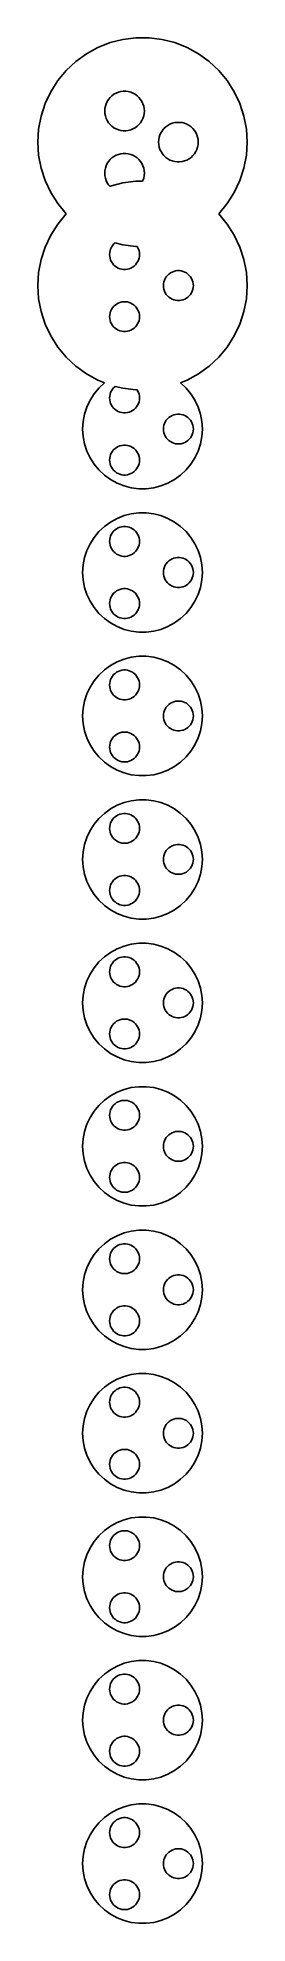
# Model space of a CAD drawing. Header units: metres. Extents: x -18 to 18, y -10 to 305.
import ezdxf

# ---------------------------------------------------------------- set-up
doc = ezdxf.new("R2010")
doc.units = ezdxf.units.M

msp = doc.modelspace()

# ---------------------------------------------------------------- linework, layer by layer
for p, q in [((-7.45113, 303.834), (-9.37697, 302.776)), ((-5.40779, 304.643), (-7.45113, 303.834)), ((-3.27916, 305.19), (-5.40779, 304.643)), ((-1.09883, 305.465), (-3.27916, 305.19)), ((1.09883, 305.465), (-1.09883, 305.465)), ((3.27916, 305.19), (1.09883, 305.465)), ((5.40779, 304.643), (3.27916, 305.19)), ((7.45113, 303.834), (5.40779, 304.643)), ((9.37697, 302.776), (7.45113, 303.834)), ((-12.7569, 299.98), (-14.1578, 298.286)), ((-11.1549, 301.484), (-12.7569, 299.98)), ((-9.37697, 302.776), (-11.1549, 301.484)), ((11.1549, 301.484), (9.37697, 302.776)), ((12.7569, 299.98), (11.1549, 301.484)), ((14.1578, 298.286), (12.7569, 299.98)), ((-14.1578, 298.286), (-15.3354, 296.431)), ((15.3354, 296.431), (14.1578, 298.286)), ((-16.2711, 294.442), (-16.9502, 292.352)), ((-15.3354, 296.431), (-16.2711, 294.442)), ((-6.3125, 293.196), (-6.28638, 293.611)), ((-6.28638, 293.611), (-6.20842, 294.02)), ((-6.20842, 294.02), (-6.07988, 294.416)), ((-6.07988, 294.416), (-5.90276, 294.792)), ((-5.90276, 294.792), (-5.67986, 295.143)), ((-5.67986, 295.143), (-5.4147, 295.464)), ((-5.4147, 295.464), (-5.11147, 295.748)), ((-5.11147, 295.748), (-4.77492, 295.993)), ((-4.77492, 295.993), (-4.41039, 296.193)), ((-4.41039, 296.193), (-4.02361, 296.347)), ((-4.02361, 296.347), (-3.6207, 296.45)), ((-3.6207, 296.45), (-3.20799, 296.502)), ((-3.20799, 296.502), (-2.79199, 296.502)), ((-2.79199, 296.502), (-2.37929, 296.45)), ((-2.37929, 296.45), (-1.97638, 296.347)), ((-1.97638, 296.347), (-1.5896, 296.193)), ((-1.5896, 296.193), (-1.22507, 295.993)), ((-1.22507, 295.993), (-0.888519, 295.748)), ((-0.888519, 295.748), (-0.585281, 295.464)), ((-0.585281, 295.464), (-0.320129, 295.143)), ((-0.320129, 295.143), (-0.097229, 294.792)), ((-0.097229, 294.792), (0.07988, 294.416)), ((0.07988, 294.416), (0.20842, 294.02)), ((0.20842, 294.02), (0.286377, 293.611)), ((0.286377, 293.611), (0.312485, 293.196)), ((16.2711, 294.442), (15.3354, 296.431)), ((16.9502, 292.352), (16.2711, 294.442)), ((-16.9502, 292.352), (-17.362, 290.193)), ((-6.28638, 292.781), (-6.3125, 293.196)), ((-6.20842, 292.372), (-6.28638, 292.781)), ((-6.07988, 291.977), (-6.20842, 292.372)), ((-5.90276, 291.6), (-6.07988, 291.977)), ((-5.67986, 291.249), (-5.90276, 291.6)), ((-5.4147, 290.929), (-5.67986, 291.249)), ((-5.11147, 290.644), (-5.4147, 290.929)), ((-4.77492, 290.399), (-5.11147, 290.644)), ((-4.41039, 290.199), (-4.77492, 290.399)), ((-1.22507, 290.399), (-1.5896, 290.199)), ((-0.888519, 290.644), (-1.22507, 290.399)), ((-0.585281, 290.929), (-0.888519, 290.644)), ((-0.320129, 291.249), (-0.585281, 290.929)), ((-0.097229, 291.6), (-0.320129, 291.249)), ((0.07988, 291.977), (-0.097229, 291.6)), ((0.20842, 292.372), (0.07988, 291.977)), ((0.286377, 292.781), (0.20842, 292.372)), ((0.312485, 293.196), (0.286377, 292.781)), ((3.32013, 289.947), (3.58528, 290.268)), ((3.58528, 290.268), (3.88852, 290.552)), ((3.88852, 290.552), (4.22507, 290.797)), ((4.22507, 290.797), (4.5896, 290.997)), ((4.5896, 290.997), (4.97638, 291.15)), ((4.97638, 291.15), (5.37929, 291.254)), ((5.37929, 291.254), (5.79199, 291.306)), ((5.79199, 291.306), (6.20799, 291.306)), ((6.20799, 291.306), (6.6207, 291.254)), ((6.6207, 291.254), (7.02361, 291.15)), ((7.02361, 291.15), (7.41039, 290.997)), ((7.41039, 290.997), (7.77492, 290.797)), ((7.77492, 290.797), (8.11147, 290.552)), ((8.11147, 290.552), (8.4147, 290.268)), ((8.4147, 290.268), (8.67986, 289.947)), ((17.362, 290.193), (16.9502, 292.352)), ((-17.362, 290.193), (-17.5, 288)), ((-17.5, 288), (-17.362, 285.807)), ((-4.02361, 290.046), (-4.41039, 290.199)), ((-3.6207, 289.942), (-4.02361, 290.046)), ((-3.20799, 289.89), (-3.6207, 289.942)), ((-2.79199, 289.89), (-3.20799, 289.89)), ((-2.37929, 289.942), (-2.79199, 289.89)), ((-1.97638, 290.046), (-2.37929, 289.942)), ((-1.5896, 290.199), (-1.97638, 290.046)), ((2.6875, 288), (2.71361, 288.415)), ((2.71361, 287.585), (2.6875, 288)), ((2.71361, 288.415), (2.79156, 288.824)), ((2.79156, 287.176), (2.71361, 287.585)), ((2.79156, 288.824), (2.9201, 289.219)), ((2.9201, 286.781), (2.79156, 287.176)), ((2.9201, 289.219), (3.09723, 289.596)), ((3.09723, 289.596), (3.32013, 289.947)), ((8.67986, 289.947), (8.90276, 289.596)), ((8.90276, 289.596), (9.07988, 289.219)), ((9.07988, 289.219), (9.20842, 288.824)), ((9.20842, 287.176), (9.07988, 286.781)), ((9.20842, 288.824), (9.28638, 288.415)), ((9.28638, 287.585), (9.20842, 287.176)), ((9.28638, 288.415), (9.3125, 288)), ((9.3125, 288), (9.28638, 287.585)), ((17.5, 288), (17.362, 290.193)), ((17.362, 285.807), (17.5, 288)), ((-17.362, 285.807), (-16.9502, 283.648)), ((-6.20842, 283.628), (-6.07988, 284.023)), ((-6.07988, 284.023), (-5.90276, 284.4)), ((-5.90276, 284.4), (-5.67986, 284.751)), ((-5.67986, 284.751), (-5.4147, 285.071)), ((-5.4147, 285.071), (-5.11147, 285.356)), ((-5.11147, 285.356), (-4.77492, 285.601)), ((-4.77492, 285.601), (-4.41039, 285.801)), ((-4.41039, 285.801), (-4.02361, 285.954)), ((-4.02361, 285.954), (-3.6207, 286.058)), ((-3.6207, 286.058), (-3.20799, 286.11)), ((-3.20799, 286.11), (-2.79199, 286.11)), ((-2.79199, 286.11), (-2.37929, 286.058)), ((-2.37929, 286.058), (-1.97638, 285.954)), ((-1.97638, 285.954), (-1.5896, 285.801)), ((-1.5896, 285.801), (-1.22507, 285.601)), ((-1.22507, 285.601), (-0.888519, 285.356)), ((-0.888519, 285.356), (-0.585281, 285.071)), ((-0.585281, 285.071), (-0.320129, 284.751)), ((-0.320129, 284.751), (-0.097229, 284.4)), ((-0.097229, 284.4), (0.07988, 284.023)), ((0.07988, 284.023), (0.20842, 283.628)), ((3.09723, 286.404), (2.9201, 286.781)), ((3.32013, 286.053), (3.09723, 286.404)), ((3.58528, 285.732), (3.32013, 286.053)), ((3.88852, 285.448), (3.58528, 285.732)), ((4.22507, 285.203), (3.88852, 285.448)), ((4.5896, 285.003), (4.22507, 285.203)), ((4.97638, 284.85), (4.5896, 285.003)), ((5.37929, 284.746), (4.97638, 284.85)), ((5.79199, 284.694), (5.37929, 284.746)), ((6.20799, 284.694), (5.79199, 284.694)), ((6.6207, 284.746), (6.20799, 284.694)), ((7.02361, 284.85), (6.6207, 284.746)), ((7.41039, 285.003), (7.02361, 284.85)), ((7.77492, 285.203), (7.41039, 285.003)), ((8.11147, 285.448), (7.77492, 285.203)), ((8.4147, 285.732), (8.11147, 285.448)), ((8.67986, 286.053), (8.4147, 285.732)), ((8.90276, 286.404), (8.67986, 286.053)), ((9.07988, 286.781), (8.90276, 286.404)), ((16.9502, 283.648), (17.362, 285.807)), ((-16.9502, 283.648), (-16.2711, 281.558)), ((-16.2711, 281.558), (-15.3354, 279.569)), ((-6.3125, 282.804), (-6.28638, 283.219)), ((-6.28638, 282.389), (-6.3125, 282.804)), ((-6.28638, 283.219), (-6.20842, 283.628)), ((-6.20842, 281.98), (-6.28638, 282.389)), ((-6.07988, 281.584), (-6.20842, 281.98)), ((-5.90276, 281.208), (-6.07988, 281.584)), ((-5.67986, 280.857), (-5.90276, 281.208)), ((-5.4798, 280.615), (-5.67986, 280.857)), ((-3.27916, 281.19), (-5.40779, 280.643)), ((-1.09883, 281.465), (-3.27916, 281.19)), ((0.023895, 281.465), (-1.09883, 281.465)), ((0.07988, 281.584), (0.023895, 281.465)), ((0.20842, 281.98), (0.07988, 281.584)), ((0.20842, 283.628), (0.286377, 283.219)), ((0.286377, 282.389), (0.20842, 281.98)), ((0.286377, 283.219), (0.312485, 282.804)), ((0.312485, 282.804), (0.286377, 282.389)), ((15.3354, 279.569), (16.2711, 281.558)), ((16.2711, 281.558), (16.9502, 283.648)), ((-15.3354, 279.569), (-14.1578, 277.714)), ((-14.1578, 277.714), (-12.7569, 276.02)), ((-5.40779, 280.643), (-5.4798, 280.615)), ((12.7569, 276.02), (14.1578, 277.714)), ((14.1578, 277.714), (15.3354, 279.569)), ((-12.7569, 275.98), (-14.1578, 274.286)), ((-12.7569, 276.02), (-12.7352, 276)), ((-12.7352, 276), (-12.7569, 275.98)), ((12.7352, 276), (12.7569, 276.02)), ((12.7569, 275.98), (12.7352, 276)), ((14.1578, 274.286), (12.7569, 275.98)), ((-15.3354, 272.431), (-16.2711, 270.442)), ((-14.1578, 274.286), (-15.3354, 272.431)), ((15.3354, 272.431), (14.1578, 274.286)), ((16.2711, 270.442), (15.3354, 272.431)), ((-16.9502, 268.352), (-17.362, 266.193)), ((-16.2711, 270.442), (-16.9502, 268.352)), ((-5.5, 269.196), (-5.48029, 269.509)), ((-5.48029, 268.883), (-5.5, 269.196)), ((-5.48029, 269.509), (-5.42145, 269.818)), ((-5.42145, 268.574), (-5.48029, 268.883)), ((-5.42145, 269.818), (-5.32443, 270.116)), ((-5.32443, 268.276), (-5.42145, 268.574)), ((-5.32443, 270.116), (-5.19077, 270.401)), ((-5.19077, 267.992), (-5.32443, 268.276)), ((-5.19077, 270.401), (-5.02254, 270.666)), ((-5.02254, 270.666), (-4.82242, 270.908)), ((-4.82242, 270.908), (-4.59355, 271.122)), ((-4.59355, 271.122), (-4.56808, 271.141)), ((-4.56808, 271.141), (-3.27916, 270.81)), ((-3.27916, 270.81), (-1.09883, 270.535)), ((-1.09883, 270.535), (-0.894272, 270.535)), ((-0.894272, 270.535), (-0.809219, 270.401)), ((-0.809219, 270.401), (-0.675552, 270.116)), ((-0.675552, 268.276), (-0.809219, 267.992)), ((-0.675552, 270.116), (-0.578537, 269.818)), ((-0.578537, 268.574), (-0.675552, 268.276)), ((-0.578537, 269.818), (-0.519699, 269.509)), ((-0.519699, 268.883), (-0.578537, 268.574)), ((-0.519699, 269.509), (-0.5, 269.196)), ((-0.5, 269.196), (-0.519699, 268.883)), ((16.9502, 268.352), (16.2711, 270.442)), ((17.362, 266.193), (16.9502, 268.352)), ((-17.362, 266.193), (-17.5, 264)), ((-5.02254, 267.727), (-5.19077, 267.992)), ((-4.82242, 267.485), (-5.02254, 267.727)), ((-4.59355, 267.27), (-4.82242, 267.485)), ((-4.33955, 267.085), (-4.59355, 267.27)), ((-4.06444, 266.934), (-4.33955, 267.085)), ((-3.77254, 266.818), (-4.06444, 266.934)), ((-3.46844, 266.74), (-3.77254, 266.818)), ((-3.15697, 266.701), (-3.46844, 266.74)), ((-2.84302, 266.701), (-3.15697, 266.701)), ((-2.53154, 266.74), (-2.84302, 266.701)), ((-2.22745, 266.818), (-2.53154, 266.74)), ((-1.93555, 266.934), (-2.22745, 266.818)), ((-1.66043, 267.085), (-1.93555, 266.934)), ((-1.40643, 267.27), (-1.66043, 267.085)), ((-1.17757, 267.485), (-1.40643, 267.27)), ((-0.977448, 267.727), (-1.17757, 267.485)), ((-0.809219, 267.992), (-0.977448, 267.727)), ((3.67555, 264.92), (3.80922, 265.204)), ((3.80922, 265.204), (3.97745, 265.469)), ((3.97745, 265.469), (4.17757, 265.711)), ((4.17757, 265.711), (4.40643, 265.926)), ((4.40643, 265.926), (4.66043, 266.111)), ((4.66043, 266.111), (4.93555, 266.262)), ((4.93555, 266.262), (5.22745, 266.378)), ((5.22745, 266.378), (5.53154, 266.456)), ((5.53154, 266.456), (5.84302, 266.495)), ((5.84302, 266.495), (6.15697, 266.495)), ((6.15697, 266.495), (6.46844, 266.456)), ((6.46844, 266.456), (6.77254, 266.378)), ((6.77254, 266.378), (7.06444, 266.262)), ((7.06444, 266.262), (7.33955, 266.111)), ((7.33955, 266.111), (7.59355, 265.926)), ((7.59355, 265.926), (7.82242, 265.711)), ((7.82242, 265.711), (8.02254, 265.469)), ((8.02254, 265.469), (8.19077, 265.204)), ((8.19077, 265.204), (8.32443, 264.92)), ((17.5, 264), (17.362, 266.193)), ((-17.5, 264), (-17.362, 261.807)), ((3.5, 264), (3.5197, 264.313)), ((3.5197, 263.687), (3.5, 264)), ((3.5197, 264.313), (3.57854, 264.622)), ((3.57854, 263.378), (3.5197, 263.687)), ((3.57854, 264.622), (3.67555, 264.92)), ((3.67555, 263.08), (3.57854, 263.378)), ((3.80922, 262.796), (3.67555, 263.08)), ((3.97745, 262.531), (3.80922, 262.796)), ((4.17757, 262.289), (3.97745, 262.531)), ((4.40643, 262.074), (4.17757, 262.289)), ((4.66043, 261.889), (4.40643, 262.074)), ((4.93555, 261.738), (4.66043, 261.889)), ((7.33955, 261.889), (7.06444, 261.738)), ((7.59355, 262.074), (7.33955, 261.889)), ((7.82242, 262.289), (7.59355, 262.074)), ((8.02254, 262.531), (7.82242, 262.289)), ((8.19077, 262.796), (8.02254, 262.531)), ((8.32443, 263.08), (8.19077, 262.796)), ((8.32443, 264.92), (8.42145, 264.622)), ((8.42145, 263.378), (8.32443, 263.08)), ((8.42145, 264.622), (8.48029, 264.313)), ((8.48029, 263.687), (8.42145, 263.378)), ((8.48029, 264.313), (8.5, 264)), ((8.5, 264), (8.48029, 263.687)), ((17.362, 261.807), (17.5, 264)), ((-17.362, 261.807), (-16.9502, 259.648)), ((-16.9502, 259.648), (-16.2711, 257.558)), ((-5.5, 258.804), (-5.48029, 259.117)), ((-5.48029, 258.491), (-5.5, 258.804)), ((-5.48029, 259.117), (-5.42145, 259.426)), ((-5.42145, 259.426), (-5.32443, 259.724)), ((-5.32443, 259.724), (-5.19077, 260.008)), ((-5.19077, 260.008), (-5.02254, 260.273)), ((-5.02254, 260.273), (-4.82242, 260.515)), ((-4.82242, 260.515), (-4.59355, 260.73)), ((-4.59355, 260.73), (-4.33955, 260.915)), ((-4.33955, 260.915), (-4.06444, 261.066)), ((-4.06444, 261.066), (-3.77254, 261.182)), ((-3.77254, 261.182), (-3.46844, 261.26)), ((-3.46844, 261.26), (-3.15697, 261.299)), ((-3.15697, 261.299), (-2.84302, 261.299)), ((-2.84302, 261.299), (-2.53154, 261.26)), ((-2.53154, 261.26), (-2.22745, 261.182)), ((-2.22745, 261.182), (-1.93555, 261.066)), ((-1.93555, 261.066), (-1.66043, 260.915)), ((-1.66043, 260.915), (-1.40643, 260.73)), ((-1.40643, 260.73), (-1.17757, 260.515)), ((-1.17757, 260.515), (-0.977448, 260.273)), ((-0.977448, 260.273), (-0.809219, 260.008)), ((-0.809219, 260.008), (-0.675552, 259.724)), ((-0.675552, 259.724), (-0.578537, 259.426)), ((-0.578537, 259.426), (-0.519699, 259.117)), ((-0.519699, 259.117), (-0.5, 258.804)), ((-0.5, 258.804), (-0.519699, 258.491)), ((5.22745, 261.622), (4.93555, 261.738)), ((5.53154, 261.544), (5.22745, 261.622)), ((5.84302, 261.505), (5.53154, 261.544)), ((6.15697, 261.505), (5.84302, 261.505)), ((6.46844, 261.544), (6.15697, 261.505)), ((6.77254, 261.622), (6.46844, 261.544)), ((7.06444, 261.738), (6.77254, 261.622)), ((16.2711, 257.558), (16.9502, 259.648)), ((16.9502, 259.648), (17.362, 261.807)), ((-16.2711, 257.558), (-15.3354, 255.569)), ((-15.3354, 255.569), (-14.1578, 253.714)), ((-5.42145, 258.182), (-5.48029, 258.491)), ((-5.32443, 257.884), (-5.42145, 258.182)), ((-5.19077, 257.599), (-5.32443, 257.884)), ((-5.02254, 257.334), (-5.19077, 257.599)), ((-4.82242, 257.092), (-5.02254, 257.334)), ((-4.59355, 256.878), (-4.82242, 257.092)), ((-4.33955, 256.693), (-4.59355, 256.878)), ((-4.06444, 256.542), (-4.33955, 256.693)), ((-3.77254, 256.426), (-4.06444, 256.542)), ((-3.46844, 256.348), (-3.77254, 256.426)), ((-3.15697, 256.309), (-3.46844, 256.348)), ((-2.84302, 256.309), (-3.15697, 256.309)), ((-2.53154, 256.348), (-2.84302, 256.309)), ((-2.22745, 256.426), (-2.53154, 256.348)), ((-1.93555, 256.542), (-2.22745, 256.426)), ((-1.66043, 256.693), (-1.93555, 256.542)), ((-1.40643, 256.878), (-1.66043, 256.693)), ((-1.17757, 257.092), (-1.40643, 256.878)), ((-0.977448, 257.334), (-1.17757, 257.092)), ((-0.809219, 257.599), (-0.977448, 257.334)), ((-0.675552, 257.884), (-0.809219, 257.599)), ((-0.578537, 258.182), (-0.675552, 257.884)), ((-0.519699, 258.491), (-0.578537, 258.182)), ((14.1578, 253.714), (15.3354, 255.569)), ((15.3354, 255.569), (16.2711, 257.558)), ((-14.1578, 253.714), (-12.7569, 252.02)), ((12.7569, 252.02), (14.1578, 253.714)), ((-12.7569, 252.02), (-11.1549, 250.516)), ((-11.1549, 250.516), (-9.37697, 249.224)), ((-9.37697, 249.224), (-7.45113, 248.166)), ((7.45113, 248.166), (9.37697, 249.224)), ((9.37697, 249.224), (11.1549, 250.516)), ((11.1549, 250.516), (12.7569, 252.02)), ((-7.28967, 246.845), (-8.09016, 245.878)), ((-7.45113, 248.166), (-6.34392, 247.727)), ((-6.37424, 247.705), (-7.28967, 246.845)), ((-6.34392, 247.727), (-6.37424, 247.705)), ((-5.42145, 245.818), (-5.32443, 246.116)), ((-5.32443, 246.116), (-5.19077, 246.401)), ((-5.19077, 246.401), (-5.02254, 246.666)), ((-5.02254, 246.666), (-4.82242, 246.908)), ((-4.82242, 246.908), (-4.59355, 247.122)), ((-4.59355, 247.122), (-4.56808, 247.141)), ((-4.56808, 247.141), (-3.27916, 246.81)), ((-3.27916, 246.81), (-1.09883, 246.535)), ((-1.09883, 246.535), (-0.894272, 246.535)), ((-0.894272, 246.535), (-0.809219, 246.401)), ((-0.809219, 246.401), (-0.675552, 246.116)), ((-0.675552, 246.116), (-0.578537, 245.818)), ((6.34392, 247.727), (7.45113, 248.166)), ((6.37424, 247.705), (6.34392, 247.727)), ((7.28967, 246.845), (6.37424, 247.705)), ((8.09016, 245.878), (7.28967, 246.845)), ((-9.29776, 243.681), (-9.68582, 242.487)), ((-8.76306, 244.818), (-9.29776, 243.681)), ((-8.09016, 245.878), (-8.76306, 244.818)), ((-5.5, 245.196), (-5.48029, 245.509)), ((-5.48029, 244.883), (-5.5, 245.196)), ((-5.48029, 245.509), (-5.42145, 245.818)), ((-5.42145, 244.574), (-5.48029, 244.883)), ((-5.32443, 244.276), (-5.42145, 244.574)), ((-5.19077, 243.992), (-5.32443, 244.276)), ((-5.02254, 243.727), (-5.19077, 243.992)), ((-4.82242, 243.485), (-5.02254, 243.727)), ((-4.59355, 243.27), (-4.82242, 243.485)), ((-4.33955, 243.085), (-4.59355, 243.27)), ((-4.06444, 242.934), (-4.33955, 243.085)), ((-3.77254, 242.818), (-4.06444, 242.934)), ((-1.93555, 242.934), (-2.22745, 242.818)), ((-1.66043, 243.085), (-1.93555, 242.934)), ((-1.40643, 243.27), (-1.66043, 243.085)), ((-1.17757, 243.485), (-1.40643, 243.27)), ((-0.977448, 243.727), (-1.17757, 243.485)), ((-0.809219, 243.992), (-0.977448, 243.727)), ((-0.675552, 244.276), (-0.809219, 243.992)), ((-0.578537, 244.574), (-0.675552, 244.276)), ((-0.578537, 245.818), (-0.519699, 245.509)), ((-0.519699, 244.883), (-0.578537, 244.574)), ((-0.519699, 245.509), (-0.5, 245.196)), ((-0.5, 245.196), (-0.519699, 244.883)), ((8.76306, 244.818), (8.09016, 245.878)), ((9.29776, 243.681), (8.76306, 244.818)), ((9.68582, 242.487), (9.29776, 243.681)), ((-9.92114, 241.253), (-10, 240)), ((-10, 240), (-9.92114, 238.747)), ((-9.68582, 242.487), (-9.92114, 241.253)), ((-3.46844, 242.74), (-3.77254, 242.818)), ((-3.15697, 242.701), (-3.46844, 242.74)), ((-2.84302, 242.701), (-3.15697, 242.701)), ((-2.53154, 242.74), (-2.84302, 242.701)), ((-2.22745, 242.818), (-2.53154, 242.74)), ((3.5, 240), (3.5197, 240.313)), ((3.5197, 239.687), (3.5, 240)), ((3.5197, 240.313), (3.57854, 240.622)), ((3.57854, 240.622), (3.67555, 240.92)), ((3.67555, 240.92), (3.80922, 241.204)), ((3.80922, 241.204), (3.97745, 241.469)), ((3.97745, 241.469), (4.17757, 241.711)), ((4.17757, 241.711), (4.40643, 241.926)), ((4.40643, 241.926), (4.66043, 242.111)), ((4.66043, 242.111), (4.93555, 242.262)), ((4.93555, 242.262), (5.22745, 242.378)), ((5.22745, 242.378), (5.53154, 242.456)), ((5.53154, 242.456), (5.84302, 242.495)), ((5.84302, 242.495), (6.15697, 242.495)), ((6.15697, 242.495), (6.46844, 242.456)), ((6.46844, 242.456), (6.77254, 242.378)), ((6.77254, 242.378), (7.06444, 242.262)), ((7.06444, 242.262), (7.33955, 242.111)), ((7.33955, 242.111), (7.59355, 241.926)), ((7.59355, 241.926), (7.82242, 241.711)), ((7.82242, 241.711), (8.02254, 241.469)), ((8.02254, 241.469), (8.19077, 241.204)), ((8.19077, 241.204), (8.32443, 240.92)), ((8.32443, 240.92), (8.42145, 240.622)), ((8.42145, 240.622), (8.48029, 240.313)), ((8.48029, 240.313), (8.5, 240)), ((8.5, 240), (8.48029, 239.687)), ((9.92114, 241.253), (9.68582, 242.487)), ((10, 240), (9.92114, 241.253)), ((9.92114, 238.747), (10, 240)), ((-9.92114, 238.747), (-9.68582, 237.513)), ((-9.68582, 237.513), (-9.29776, 236.319)), ((-4.82242, 236.515), (-4.59355, 236.73)), ((-4.59355, 236.73), (-4.33955, 236.915)), ((-4.33955, 236.915), (-4.06444, 237.066)), ((-4.06444, 237.066), (-3.77254, 237.182)), ((-3.77254, 237.182), (-3.46844, 237.26)), ((-3.46844, 237.26), (-3.15697, 237.299)), ((-3.15697, 237.299), (-2.84302, 237.299)), ((-2.84302, 237.299), (-2.53154, 237.26)), ((-2.53154, 237.26), (-2.22745, 237.182)), ((-2.22745, 237.182), (-1.93555, 237.066)), ((-1.93555, 237.066), (-1.66043, 236.915)), ((-1.66043, 236.915), (-1.40643, 236.73)), ((-1.40643, 236.73), (-1.17757, 236.515)), ((3.57854, 239.378), (3.5197, 239.687)), ((3.67555, 239.08), (3.57854, 239.378)), ((3.80922, 238.796), (3.67555, 239.08)), ((3.97745, 238.531), (3.80922, 238.796)), ((4.17757, 238.289), (3.97745, 238.531)), ((4.40643, 238.074), (4.17757, 238.289)), ((4.66043, 237.889), (4.40643, 238.074)), ((4.93555, 237.738), (4.66043, 237.889)), ((5.22745, 237.622), (4.93555, 237.738)), ((5.53154, 237.544), (5.22745, 237.622)), ((5.84302, 237.505), (5.53154, 237.544)), ((6.15697, 237.505), (5.84302, 237.505)), ((6.46844, 237.544), (6.15697, 237.505)), ((6.77254, 237.622), (6.46844, 237.544)), ((7.06444, 237.738), (6.77254, 237.622)), ((7.33955, 237.889), (7.06444, 237.738)), ((7.59355, 238.074), (7.33955, 237.889)), ((7.82242, 238.289), (7.59355, 238.074)), ((8.02254, 238.531), (7.82242, 238.289)), ((8.19077, 238.796), (8.02254, 238.531)), ((8.32443, 239.08), (8.19077, 238.796)), ((8.42145, 239.378), (8.32443, 239.08)), ((8.48029, 239.687), (8.42145, 239.378)), ((9.29776, 236.319), (9.68582, 237.513)), ((9.68582, 237.513), (9.92114, 238.747)), ((-9.29776, 236.319), (-8.76306, 235.182)), ((-8.76306, 235.182), (-8.09016, 234.122)), ((-8.09016, 234.122), (-7.28967, 233.155)), ((-5.5, 234.804), (-5.48029, 235.117)), ((-5.48029, 234.491), (-5.5, 234.804)), ((-5.48029, 235.117), (-5.42145, 235.426)), ((-5.42145, 234.182), (-5.48029, 234.491)), ((-5.42145, 235.426), (-5.32443, 235.724)), ((-5.32443, 233.884), (-5.42145, 234.182)), ((-5.32443, 235.724), (-5.19077, 236.008)), ((-5.19077, 233.599), (-5.32443, 233.884)), ((-5.19077, 236.008), (-5.02254, 236.273)), ((-5.02254, 233.334), (-5.19077, 233.599)), ((-5.02254, 236.273), (-4.82242, 236.515)), ((-1.17757, 236.515), (-0.977448, 236.273)), ((-0.977448, 236.273), (-0.809219, 236.008)), ((-0.809219, 233.599), (-0.977448, 233.334)), ((-0.809219, 236.008), (-0.675552, 235.724)), ((-0.675552, 233.884), (-0.809219, 233.599)), ((-0.675552, 235.724), (-0.578537, 235.426)), ((-0.578537, 234.182), (-0.675552, 233.884)), ((-0.578537, 235.426), (-0.519699, 235.117)), ((-0.519699, 234.491), (-0.578537, 234.182)), ((-0.519699, 235.117), (-0.5, 234.804)), ((-0.5, 234.804), (-0.519699, 234.491)), ((7.28967, 233.155), (8.09016, 234.122)), ((8.09016, 234.122), (8.76306, 235.182)), ((8.76306, 235.182), (9.29776, 236.319)), ((-7.28967, 233.155), (-6.37424, 232.295)), ((-6.37424, 232.295), (-5.35826, 231.557)), ((-5.35826, 231.557), (-4.25778, 230.952)), ((-4.82242, 233.092), (-5.02254, 233.334)), ((-4.59355, 232.878), (-4.82242, 233.092)), ((-4.33955, 232.693), (-4.59355, 232.878)), ((-4.06444, 232.542), (-4.33955, 232.693)), ((-4.25778, 230.952), (-3.09016, 230.489)), ((-3.77254, 232.426), (-4.06444, 232.542)), ((-3.46844, 232.348), (-3.77254, 232.426)), ((-3.15697, 232.309), (-3.46844, 232.348)), ((-2.84302, 232.309), (-3.15697, 232.309)), ((-3.09016, 230.489), (-1.87381, 230.177)), ((-2.53154, 232.348), (-2.84302, 232.309)), ((-2.22745, 232.426), (-2.53154, 232.348)), ((-1.93555, 232.542), (-2.22745, 232.426)), ((-1.66043, 232.693), (-1.93555, 232.542)), ((-1.40643, 232.878), (-1.66043, 232.693)), ((-1.17757, 233.092), (-1.40643, 232.878)), ((-0.977448, 233.334), (-1.17757, 233.092)), ((1.87381, 230.177), (3.09016, 230.489)), ((3.09016, 230.489), (4.25778, 230.952)), ((4.25778, 230.952), (5.35826, 231.557)), ((5.35826, 231.557), (6.37424, 232.295)), ((6.37424, 232.295), (7.28967, 233.155)), ((-1.87381, 230.177), (-0.627899, 230.02)), ((-0.627899, 230.02), (0.627899, 230.02)), ((0.627899, 230.02), (1.87381, 230.177)), ((-5.35826, 224.443), (-6.37424, 223.705)), ((-4.25778, 225.048), (-5.35826, 224.443)), ((-3.09016, 225.511), (-4.25778, 225.048)), ((-1.87381, 225.823), (-3.09016, 225.511)), ((-0.627899, 225.98), (-1.87381, 225.823)), ((0.627899, 225.98), (-0.627899, 225.98)), ((1.87381, 225.823), (0.627899, 225.98)), ((3.09016, 225.511), (1.87381, 225.823)), ((4.25778, 225.048), (3.09016, 225.511)), ((5.35826, 224.443), (4.25778, 225.048)), ((6.37424, 223.705), (5.35826, 224.443)), ((-8.76306, 220.818), (-9.29776, 219.681)), ((-8.09016, 221.878), (-8.76306, 220.818)), ((-7.28967, 222.845), (-8.09016, 221.878)), ((-6.37424, 223.705), (-7.28967, 222.845)), ((-5.5, 221.196), (-5.48029, 221.509)), ((-5.48029, 220.883), (-5.5, 221.196)), ((-5.48029, 221.509), (-5.42145, 221.818)), ((-5.42145, 220.574), (-5.48029, 220.883)), ((-5.42145, 221.818), (-5.32443, 222.116)), ((-5.32443, 222.116), (-5.19077, 222.401)), ((-5.19077, 222.401), (-5.02254, 222.666)), ((-5.02254, 222.666), (-4.82242, 222.908)), ((-4.82242, 222.908), (-4.59355, 223.122)), ((-4.59355, 223.122), (-4.33955, 223.307)), ((-4.33955, 223.307), (-4.06444, 223.458)), ((-4.06444, 223.458), (-3.77254, 223.574)), ((-3.77254, 223.574), (-3.46844, 223.652)), ((-3.46844, 223.652), (-3.15697, 223.691)), ((-3.15697, 223.691), (-2.84302, 223.691)), ((-2.84302, 223.691), (-2.53154, 223.652)), ((-2.53154, 223.652), (-2.22745, 223.574)), ((-2.22745, 223.574), (-1.93555, 223.458)), ((-1.93555, 223.458), (-1.66043, 223.307)), ((-1.66043, 223.307), (-1.40643, 223.122)), ((-1.40643, 223.122), (-1.17757, 222.908)), ((-1.17757, 222.908), (-0.977448, 222.666)), ((-0.977448, 222.666), (-0.809219, 222.401)), ((-0.809219, 222.401), (-0.675552, 222.116)), ((-0.675552, 222.116), (-0.578537, 221.818)), ((-0.578537, 221.818), (-0.519699, 221.509)), ((-0.519699, 220.883), (-0.578537, 220.574)), ((-0.519699, 221.509), (-0.5, 221.196)), ((-0.5, 221.196), (-0.519699, 220.883)), ((7.28967, 222.845), (6.37424, 223.705)), ((8.09016, 221.878), (7.28967, 222.845)), ((8.76306, 220.818), (8.09016, 221.878)), ((9.29776, 219.681), (8.76306, 220.818)), ((-9.68582, 218.487), (-9.92114, 217.253)), ((-9.29776, 219.681), (-9.68582, 218.487)), ((-5.32443, 220.276), (-5.42145, 220.574)), ((-5.19077, 219.992), (-5.32443, 220.276)), ((-5.02254, 219.727), (-5.19077, 219.992)), ((-4.82242, 219.485), (-5.02254, 219.727)), ((-4.59355, 219.27), (-4.82242, 219.485)), ((-4.33955, 219.085), (-4.59355, 219.27)), ((-4.06444, 218.934), (-4.33955, 219.085)), ((-3.77254, 218.818), (-4.06444, 218.934)), ((-3.46844, 218.74), (-3.77254, 218.818)), ((-3.15697, 218.701), (-3.46844, 218.74)), ((-2.84302, 218.701), (-3.15697, 218.701)), ((-2.53154, 218.74), (-2.84302, 218.701)), ((-2.22745, 218.818), (-2.53154, 218.74)), ((-1.93555, 218.934), (-2.22745, 218.818)), ((-1.66043, 219.085), (-1.93555, 218.934)), ((-1.40643, 219.27), (-1.66043, 219.085)), ((-1.17757, 219.485), (-1.40643, 219.27)), ((-0.977448, 219.727), (-1.17757, 219.485)), ((-0.809219, 219.992), (-0.977448, 219.727)), ((-0.675552, 220.276), (-0.809219, 219.992)), ((-0.578537, 220.574), (-0.675552, 220.276)), ((3.97745, 217.469), (4.17757, 217.711)), ((4.17757, 217.711), (4.40643, 217.926)), ((4.40643, 217.926), (4.66043, 218.111)), ((4.66043, 218.111), (4.93555, 218.262)), ((4.93555, 218.262), (5.22745, 218.378)), ((5.22745, 218.378), (5.53154, 218.456)), ((5.53154, 218.456), (5.84302, 218.495)), ((5.84302, 218.495), (6.15697, 218.495)), ((6.15697, 218.495), (6.46844, 218.456)), ((6.46844, 218.456), (6.77254, 218.378)), ((6.77254, 218.378), (7.06444, 218.262)), ((7.06444, 218.262), (7.33955, 218.111)), ((7.33955, 218.111), (7.59355, 217.926)), ((7.59355, 217.926), (7.82242, 217.711)), ((7.82242, 217.711), (8.02254, 217.469)), ((9.68582, 218.487), (9.29776, 219.681)), ((9.92114, 217.253), (9.68582, 218.487)), ((-9.92114, 217.253), (-10, 216)), ((-10, 216), (-9.92114, 214.747)), ((-9.92114, 214.747), (-9.68582, 213.513)), ((3.5, 216), (3.5197, 216.313)), ((3.5197, 215.687), (3.5, 216)), ((3.5197, 216.313), (3.57854, 216.622)), ((3.57854, 215.378), (3.5197, 215.687)), ((3.57854, 216.622), (3.67555, 216.92)), ((3.67555, 215.08), (3.57854, 215.378)), ((3.67555, 216.92), (3.80922, 217.204)), ((3.80922, 214.796), (3.67555, 215.08)), ((3.80922, 217.204), (3.97745, 217.469)), ((3.97745, 214.531), (3.80922, 214.796)), ((4.17757, 214.289), (3.97745, 214.531)), ((8.02254, 214.531), (7.82242, 214.289)), ((8.02254, 217.469), (8.19077, 217.204)), ((8.19077, 214.796), (8.02254, 214.531)), ((8.19077, 217.204), (8.32443, 216.92)), ((8.32443, 215.08), (8.19077, 214.796)), ((8.32443, 216.92), (8.42145, 216.622)), ((8.42145, 215.378), (8.32443, 215.08)), ((8.42145, 216.622), (8.48029, 216.313)), ((8.48029, 215.687), (8.42145, 215.378)), ((8.48029, 216.313), (8.5, 216)), ((8.5, 216), (8.48029, 215.687)), ((9.68582, 213.513), (9.92114, 214.747)), ((10, 216), (9.92114, 217.253)), ((9.92114, 214.747), (10, 216)), ((-9.68582, 213.513), (-9.29776, 212.319)), ((-9.29776, 212.319), (-8.76306, 211.182)), ((-5.48029, 211.117), (-5.42145, 211.426)), ((-5.42145, 211.426), (-5.32443, 211.724)), ((-5.32443, 211.724), (-5.19077, 212.008)), ((-5.19077, 212.008), (-5.02254, 212.273)), ((-5.02254, 212.273), (-4.82242, 212.515)), ((-4.82242, 212.515), (-4.59355, 212.73)), ((-4.59355, 212.73), (-4.33955, 212.915)), ((-4.33955, 212.915), (-4.06444, 213.066)), ((-4.06444, 213.066), (-3.77254, 213.182)), ((-3.77254, 213.182), (-3.46844, 213.26)), ((-3.46844, 213.26), (-3.15697, 213.299)), ((-3.15697, 213.299), (-2.84302, 213.299)), ((-2.84302, 213.299), (-2.53154, 213.26)), ((-2.53154, 213.26), (-2.22745, 213.182)), ((-2.22745, 213.182), (-1.93555, 213.066)), ((-1.93555, 213.066), (-1.66043, 212.915)), ((-1.66043, 212.915), (-1.40643, 212.73)), ((-1.40643, 212.73), (-1.17757, 212.515)), ((-1.17757, 212.515), (-0.977448, 212.273)), ((-0.977448, 212.273), (-0.809219, 212.008)), ((-0.809219, 212.008), (-0.675552, 211.724)), ((-0.675552, 211.724), (-0.578537, 211.426)), ((-0.578537, 211.426), (-0.519699, 211.117)), ((4.40643, 214.074), (4.17757, 214.289)), ((4.66043, 213.889), (4.40643, 214.074)), ((4.93555, 213.738), (4.66043, 213.889)), ((5.22745, 213.622), (4.93555, 213.738)), ((5.53154, 213.544), (5.22745, 213.622)), ((5.84302, 213.505), (5.53154, 213.544)), ((6.15697, 213.505), (5.84302, 213.505)), ((6.46844, 213.544), (6.15697, 213.505)), ((6.77254, 213.622), (6.46844, 213.544)), ((7.06444, 213.738), (6.77254, 213.622)), ((7.33955, 213.889), (7.06444, 213.738)), ((7.59355, 214.074), (7.33955, 213.889)), ((7.82242, 214.289), (7.59355, 214.074)), ((8.76306, 211.182), (9.29776, 212.319)), ((9.29776, 212.319), (9.68582, 213.513)), ((-8.76306, 211.182), (-8.09016, 210.122)), ((-8.09016, 210.122), (-7.28967, 209.155)), ((-7.28967, 209.155), (-6.37424, 208.295)), ((-6.37424, 208.295), (-5.35826, 207.557)), ((-5.5, 210.804), (-5.48029, 211.117)), ((-5.48029, 210.491), (-5.5, 210.804)), ((-5.42145, 210.182), (-5.48029, 210.491)), ((-5.32443, 209.884), (-5.42145, 210.182)), ((-5.19077, 209.599), (-5.32443, 209.884)), ((-5.02254, 209.334), (-5.19077, 209.599)), ((-4.82242, 209.092), (-5.02254, 209.334)), ((-4.59355, 208.878), (-4.82242, 209.092)), ((-4.33955, 208.693), (-4.59355, 208.878)), ((-4.06444, 208.542), (-4.33955, 208.693)), ((-3.77254, 208.426), (-4.06444, 208.542)), ((-3.46844, 208.348), (-3.77254, 208.426)), ((-3.15697, 208.309), (-3.46844, 208.348)), ((-2.84302, 208.309), (-3.15697, 208.309)), ((-2.53154, 208.348), (-2.84302, 208.309)), ((-2.22745, 208.426), (-2.53154, 208.348)), ((-1.93555, 208.542), (-2.22745, 208.426)), ((-1.66043, 208.693), (-1.93555, 208.542)), ((-1.40643, 208.878), (-1.66043, 208.693)), ((-1.17757, 209.092), (-1.40643, 208.878)), ((-0.977448, 209.334), (-1.17757, 209.092)), ((-0.809219, 209.599), (-0.977448, 209.334)), ((-0.675552, 209.884), (-0.809219, 209.599)), ((-0.578537, 210.182), (-0.675552, 209.884)), ((-0.519699, 210.491), (-0.578537, 210.182)), ((-0.519699, 211.117), (-0.5, 210.804)), ((-0.5, 210.804), (-0.519699, 210.491)), ((5.35826, 207.557), (6.37424, 208.295)), ((6.37424, 208.295), (7.28967, 209.155)), ((7.28967, 209.155), (8.09016, 210.122)), ((8.09016, 210.122), (8.76306, 211.182)), ((-5.35826, 207.557), (-4.25778, 206.952)), ((-4.25778, 206.952), (-3.09016, 206.489)), ((-3.09016, 206.489), (-1.87381, 206.177)), ((-1.87381, 206.177), (-0.627899, 206.02)), ((-0.627899, 206.02), (0.627899, 206.02)), ((0.627899, 206.02), (1.87381, 206.177)), ((1.87381, 206.177), (3.09016, 206.489)), ((3.09016, 206.489), (4.25778, 206.952)), ((4.25778, 206.952), (5.35826, 207.557)), ((-0.627899, 201.98), (-1.87381, 201.823)), ((0.627899, 201.98), (-0.627899, 201.98)), ((1.87381, 201.823), (0.627899, 201.98)), ((-7.28967, 198.845), (-8.09016, 197.878)), ((-6.37424, 199.705), (-7.28967, 198.845)), ((-5.35826, 200.443), (-6.37424, 199.705)), ((-4.25778, 201.048), (-5.35826, 200.443)), ((-5.02254, 198.666), (-4.82242, 198.908)), ((-4.82242, 198.908), (-4.59355, 199.122)), ((-4.59355, 199.122), (-4.33955, 199.307)), ((-4.33955, 199.307), (-4.06444, 199.458)), ((-3.09016, 201.511), (-4.25778, 201.048)), ((-4.06444, 199.458), (-3.77254, 199.574)), ((-3.77254, 199.574), (-3.46844, 199.652)), ((-3.46844, 199.652), (-3.15697, 199.691)), ((-3.15697, 199.691), (-2.84302, 199.691)), ((-1.87381, 201.823), (-3.09016, 201.511)), ((-2.84302, 199.691), (-2.53154, 199.652)), ((-2.53154, 199.652), (-2.22745, 199.574)), ((-2.22745, 199.574), (-1.93555, 199.458)), ((-1.93555, 199.458), (-1.66043, 199.307)), ((-1.66043, 199.307), (-1.40643, 199.122)), ((-1.40643, 199.122), (-1.17757, 198.908)), ((-1.17757, 198.908), (-0.977448, 198.666)), ((3.09016, 201.511), (1.87381, 201.823)), ((4.25778, 201.048), (3.09016, 201.511)), ((5.35826, 200.443), (4.25778, 201.048)), ((6.37424, 199.705), (5.35826, 200.443)), ((7.28967, 198.845), (6.37424, 199.705)), ((8.09016, 197.878), (7.28967, 198.845)), ((-9.29776, 195.681), (-9.68582, 194.487)), ((-8.76306, 196.818), (-9.29776, 195.681)), ((-8.09016, 197.878), (-8.76306, 196.818)), ((-5.5, 197.196), (-5.48029, 197.509)), ((-5.48029, 196.883), (-5.5, 197.196)), ((-5.48029, 197.509), (-5.42145, 197.818)), ((-5.42145, 196.574), (-5.48029, 196.883)), ((-5.42145, 197.818), (-5.32443, 198.116)), ((-5.32443, 196.276), (-5.42145, 196.574)), ((-5.32443, 198.116), (-5.19077, 198.401)), ((-5.19077, 195.992), (-5.32443, 196.276)), ((-5.19077, 198.401), (-5.02254, 198.666)), ((-5.02254, 195.727), (-5.19077, 195.992)), ((-4.82242, 195.485), (-5.02254, 195.727)), ((-0.977448, 195.727), (-1.17757, 195.485)), ((-0.977448, 198.666), (-0.809219, 198.401)), ((-0.809219, 195.992), (-0.977448, 195.727)), ((-0.809219, 198.401), (-0.675552, 198.116)), ((-0.675552, 196.276), (-0.809219, 195.992)), ((-0.675552, 198.116), (-0.578537, 197.818)), ((-0.578537, 196.574), (-0.675552, 196.276)), ((-0.578537, 197.818), (-0.519699, 197.509)), ((-0.519699, 196.883), (-0.578537, 196.574)), ((-0.519699, 197.509), (-0.5, 197.196)), ((-0.5, 197.196), (-0.519699, 196.883)), ((8.76306, 196.818), (8.09016, 197.878)), ((9.29776, 195.681), (8.76306, 196.818)), ((9.68582, 194.487), (9.29776, 195.681)), ((-9.92114, 193.253), (-10, 192)), ((-9.68582, 194.487), (-9.92114, 193.253)), ((-4.59355, 195.27), (-4.82242, 195.485)), ((-4.33955, 195.085), (-4.59355, 195.27)), ((-4.06444, 194.934), (-4.33955, 195.085)), ((-3.77254, 194.818), (-4.06444, 194.934)), ((-3.46844, 194.74), (-3.77254, 194.818)), ((-3.15697, 194.701), (-3.46844, 194.74)), ((-2.84302, 194.701), (-3.15697, 194.701)), ((-2.53154, 194.74), (-2.84302, 194.701)), ((-2.22745, 194.818), (-2.53154, 194.74)), ((-1.93555, 194.934), (-2.22745, 194.818)), ((-1.66043, 195.085), (-1.93555, 194.934)), ((-1.40643, 195.27), (-1.66043, 195.085)), ((-1.17757, 195.485), (-1.40643, 195.27)), ((3.5197, 192.313), (3.57854, 192.622)), ((3.57854, 192.622), (3.67555, 192.92)), ((3.67555, 192.92), (3.80922, 193.204)), ((3.80922, 193.204), (3.97745, 193.469)), ((3.97745, 193.469), (4.17757, 193.711)), ((4.17757, 193.711), (4.40643, 193.926)), ((4.40643, 193.926), (4.66043, 194.111)), ((4.66043, 194.111), (4.93555, 194.262)), ((4.93555, 194.262), (5.22745, 194.378)), ((5.22745, 194.378), (5.53154, 194.456)), ((5.53154, 194.456), (5.84302, 194.495)), ((5.84302, 194.495), (6.15697, 194.495)), ((6.15697, 194.495), (6.46844, 194.456)), ((6.46844, 194.456), (6.77254, 194.378)), ((6.77254, 194.378), (7.06444, 194.262)), ((7.06444, 194.262), (7.33955, 194.111)), ((7.33955, 194.111), (7.59355, 193.926)), ((7.59355, 193.926), (7.82242, 193.711)), ((7.82242, 193.711), (8.02254, 193.469)), ((8.02254, 193.469), (8.19077, 193.204)), ((8.19077, 193.204), (8.32443, 192.92)), ((8.32443, 192.92), (8.42145, 192.622)), ((8.42145, 192.622), (8.48029, 192.313)), ((9.92114, 193.253), (9.68582, 194.487)), ((10, 192), (9.92114, 193.253)), ((-10, 192), (-9.92114, 190.747)), ((-9.92114, 190.747), (-9.68582, 189.513)), ((-9.68582, 189.513), (-9.29776, 188.319)), ((-3.46844, 189.26), (-3.15697, 189.299)), ((-3.15697, 189.299), (-2.84302, 189.299)), ((-2.84302, 189.299), (-2.53154, 189.26)), ((3.5, 192), (3.5197, 192.313)), ((3.5197, 191.687), (3.5, 192)), ((3.57854, 191.378), (3.5197, 191.687)), ((3.67555, 191.08), (3.57854, 191.378)), ((3.80922, 190.796), (3.67555, 191.08)), ((3.97745, 190.531), (3.80922, 190.796)), ((4.17757, 190.289), (3.97745, 190.531)), ((4.40643, 190.074), (4.17757, 190.289)), ((4.66043, 189.889), (4.40643, 190.074)), ((4.93555, 189.738), (4.66043, 189.889)), ((5.22745, 189.622), (4.93555, 189.738)), ((5.53154, 189.544), (5.22745, 189.622)), ((5.84302, 189.505), (5.53154, 189.544)), ((6.15697, 189.505), (5.84302, 189.505)), ((6.46844, 189.544), (6.15697, 189.505)), ((6.77254, 189.622), (6.46844, 189.544)), ((7.06444, 189.738), (6.77254, 189.622)), ((7.33955, 189.889), (7.06444, 189.738)), ((7.59355, 190.074), (7.33955, 189.889)), ((7.82242, 190.289), (7.59355, 190.074)), ((8.02254, 190.531), (7.82242, 190.289)), ((8.19077, 190.796), (8.02254, 190.531)), ((8.32443, 191.08), (8.19077, 190.796)), ((8.42145, 191.378), (8.32443, 191.08)), ((8.48029, 191.687), (8.42145, 191.378)), ((8.48029, 192.313), (8.5, 192)), ((8.5, 192), (8.48029, 191.687)), ((9.29776, 188.319), (9.68582, 189.513)), ((9.68582, 189.513), (9.92114, 190.747)), ((9.92114, 190.747), (10, 192)), ((-9.29776, 188.319), (-8.76306, 187.182)), ((-8.76306, 187.182), (-8.09016, 186.122)), ((-8.09016, 186.122), (-7.28967, 185.155)), ((-5.5, 186.804), (-5.48029, 187.117)), ((-5.48029, 186.491), (-5.5, 186.804)), ((-5.48029, 187.117), (-5.42145, 187.426)), ((-5.42145, 186.182), (-5.48029, 186.491)), ((-5.42145, 187.426), (-5.32443, 187.724)), ((-5.32443, 185.884), (-5.42145, 186.182)), ((-5.32443, 187.724), (-5.19077, 188.008)), ((-5.19077, 188.008), (-5.02254, 188.273)), ((-5.02254, 188.273), (-4.82242, 188.515)), ((-4.82242, 188.515), (-4.59355, 188.73)), ((-4.59355, 188.73), (-4.33955, 188.915)), ((-4.33955, 188.915), (-4.06444, 189.066)), ((-4.06444, 189.066), (-3.77254, 189.182)), ((-3.77254, 189.182), (-3.46844, 189.26)), ((-2.53154, 189.26), (-2.22745, 189.182)), ((-2.22745, 189.182), (-1.93555, 189.066)), ((-1.93555, 189.066), (-1.66043, 188.915)), ((-1.66043, 188.915), (-1.40643, 188.73)), ((-1.40643, 188.73), (-1.17757, 188.515)), ((-1.17757, 188.515), (-0.977448, 188.273)), ((-0.977448, 188.273), (-0.809219, 188.008)), ((-0.809219, 188.008), (-0.675552, 187.724)), ((-0.675552, 187.724), (-0.578537, 187.426)), ((-0.578537, 186.182), (-0.675552, 185.884)), ((-0.578537, 187.426), (-0.519699, 187.117)), ((-0.519699, 186.491), (-0.578537, 186.182)), ((-0.519699, 187.117), (-0.5, 186.804)), ((-0.5, 186.804), (-0.519699, 186.491)), ((7.28967, 185.155), (8.09016, 186.122)), ((8.09016, 186.122), (8.76306, 187.182)), ((8.76306, 187.182), (9.29776, 188.319)), ((-7.28967, 185.155), (-6.37424, 184.295)), ((-6.37424, 184.295), (-5.35826, 183.557)), ((-5.35826, 183.557), (-4.25778, 182.952)), ((-5.19077, 185.599), (-5.32443, 185.884)), ((-5.02254, 185.334), (-5.19077, 185.599)), ((-4.82242, 185.092), (-5.02254, 185.334)), ((-4.59355, 184.878), (-4.82242, 185.092)), ((-4.33955, 184.693), (-4.59355, 184.878)), ((-4.06444, 184.542), (-4.33955, 184.693)), ((-3.77254, 184.426), (-4.06444, 184.542)), ((-3.46844, 184.348), (-3.77254, 184.426)), ((-3.15697, 184.309), (-3.46844, 184.348)), ((-2.84302, 184.309), (-3.15697, 184.309)), ((-2.53154, 184.348), (-2.84302, 184.309)), ((-2.22745, 184.426), (-2.53154, 184.348)), ((-1.93555, 184.542), (-2.22745, 184.426)), ((-1.66043, 184.693), (-1.93555, 184.542)), ((-1.40643, 184.878), (-1.66043, 184.693)), ((-1.17757, 185.092), (-1.40643, 184.878)), ((-0.977448, 185.334), (-1.17757, 185.092)), ((-0.809219, 185.599), (-0.977448, 185.334)), ((-0.675552, 185.884), (-0.809219, 185.599)), ((4.25778, 182.952), (5.35826, 183.557)), ((5.35826, 183.557), (6.37424, 184.295)), ((6.37424, 184.295), (7.28967, 185.155)), ((-4.25778, 182.952), (-3.09016, 182.489)), ((-3.09016, 182.489), (-1.87381, 182.177)), ((-1.87381, 182.177), (-0.627899, 182.02)), ((-0.627899, 182.02), (0.627899, 182.02)), ((0.627899, 182.02), (1.87381, 182.177)), ((1.87381, 182.177), (3.09016, 182.489)), ((3.09016, 182.489), (4.25778, 182.952)), ((-4.25778, 177.048), (-5.35826, 176.443)), ((-3.09016, 177.511), (-4.25778, 177.048)), ((-1.87381, 177.823), (-3.09016, 177.511)), ((-0.627899, 177.98), (-1.87381, 177.823)), ((0.627899, 177.98), (-0.627899, 177.98)), ((1.87381, 177.823), (0.627899, 177.98)), ((3.09016, 177.511), (1.87381, 177.823)), ((4.25778, 177.048), (3.09016, 177.511)), ((5.35826, 176.443), (4.25778, 177.048)), ((-8.09016, 173.878), (-8.76306, 172.818)), ((-7.28967, 174.845), (-8.09016, 173.878)), ((-6.37424, 175.705), (-7.28967, 174.845)), ((-5.35826, 176.443), (-6.37424, 175.705)), ((-5.5, 173.196), (-5.48029, 173.509)), ((-5.48029, 173.509), (-5.42145, 173.818)), ((-5.42145, 173.818), (-5.32443, 174.116)), ((-5.32443, 174.116), (-5.19077, 174.401)), ((-5.19077, 174.401), (-5.02254, 174.666)), ((-5.02254, 174.666), (-4.82242, 174.908)), ((-4.82242, 174.908), (-4.59355, 175.122)), ((-4.59355, 175.122), (-4.33955, 175.307)), ((-4.33955, 175.307), (-4.06444, 175.458)), ((-4.06444, 175.458), (-3.77254, 175.574)), ((-3.77254, 175.574), (-3.46844, 175.652)), ((-3.46844, 175.652), (-3.15697, 175.691)), ((-3.15697, 175.691), (-2.84302, 175.691)), ((-2.84302, 175.691), (-2.53154, 175.652)), ((-2.53154, 175.652), (-2.22745, 175.574)), ((-2.22745, 175.574), (-1.93555, 175.458)), ((-1.93555, 175.458), (-1.66043, 175.307)), ((-1.66043, 175.307), (-1.40643, 175.122)), ((-1.40643, 175.122), (-1.17757, 174.908)), ((-1.17757, 174.908), (-0.977448, 174.666)), ((-0.977448, 174.666), (-0.809219, 174.401)), ((-0.809219, 174.401), (-0.675552, 174.116)), ((-0.675552, 174.116), (-0.578537, 173.818)), ((-0.578537, 173.818), (-0.519699, 173.509)), ((-0.519699, 173.509), (-0.5, 173.196)), ((6.37424, 175.705), (5.35826, 176.443)), ((7.28967, 174.845), (6.37424, 175.705)), ((8.09016, 173.878), (7.28967, 174.845)), ((8.76306, 172.818), (8.09016, 173.878)), ((-9.68582, 170.487), (-9.92114, 169.253)), ((-9.29776, 171.681), (-9.68582, 170.487)), ((-8.76306, 172.818), (-9.29776, 171.681)), ((-5.48029, 172.883), (-5.5, 173.196)), ((-5.42145, 172.574), (-5.48029, 172.883)), ((-5.32443, 172.276), (-5.42145, 172.574)), ((-5.19077, 171.992), (-5.32443, 172.276)), ((-5.02254, 171.727), (-5.19077, 171.992)), ((-4.82242, 171.485), (-5.02254, 171.727)), ((-4.59355, 171.27), (-4.82242, 171.485)), ((-4.33955, 171.085), (-4.59355, 171.27)), ((-4.06444, 170.934), (-4.33955, 171.085)), ((-3.77254, 170.818), (-4.06444, 170.934)), ((-3.46844, 170.74), (-3.77254, 170.818)), ((-3.15697, 170.701), (-3.46844, 170.74)), ((-2.84302, 170.701), (-3.15697, 170.701)), ((-2.53154, 170.74), (-2.84302, 170.701)), ((-2.22745, 170.818), (-2.53154, 170.74)), ((-1.93555, 170.934), (-2.22745, 170.818)), ((-1.66043, 171.085), (-1.93555, 170.934)), ((-1.40643, 171.27), (-1.66043, 171.085)), ((-1.17757, 171.485), (-1.40643, 171.27)), ((-0.977448, 171.727), (-1.17757, 171.485)), ((-0.809219, 171.992), (-0.977448, 171.727)), ((-0.675552, 172.276), (-0.809219, 171.992)), ((-0.578537, 172.574), (-0.675552, 172.276)), ((-0.519699, 172.883), (-0.578537, 172.574)), ((-0.5, 173.196), (-0.519699, 172.883)), ((4.93555, 170.262), (5.22745, 170.378)), ((5.22745, 170.378), (5.53154, 170.456)), ((5.53154, 170.456), (5.84302, 170.495)), ((5.84302, 170.495), (6.15697, 170.495)), ((6.15697, 170.495), (6.46844, 170.456)), ((6.46844, 170.456), (6.77254, 170.378)), ((6.77254, 170.378), (7.06444, 170.262)), ((9.29776, 171.681), (8.76306, 172.818)), ((9.68582, 170.487), (9.29776, 171.681)), ((9.92114, 169.253), (9.68582, 170.487)), ((-9.92114, 169.253), (-10, 168)), ((-10, 168), (-9.92114, 166.747)), ((3.5, 168), (3.5197, 168.313)), ((3.5197, 167.687), (3.5, 168)), ((3.5197, 168.313), (3.57854, 168.622)), ((3.57854, 167.378), (3.5197, 167.687)), ((3.57854, 168.622), (3.67555, 168.92)), ((3.67555, 167.08), (3.57854, 167.378)), ((3.67555, 168.92), (3.80922, 169.204)), ((3.80922, 169.204), (3.97745, 169.469)), ((3.97745, 169.469), (4.17757, 169.711)), ((4.17757, 169.711), (4.40643, 169.926)), ((4.40643, 169.926), (4.66043, 170.111)), ((4.66043, 170.111), (4.93555, 170.262)), ((7.06444, 170.262), (7.33955, 170.111)), ((7.33955, 170.111), (7.59355, 169.926)), ((7.59355, 169.926), (7.82242, 169.711)), ((7.82242, 169.711), (8.02254, 169.469)), ((8.02254, 169.469), (8.19077, 169.204)), ((8.19077, 169.204), (8.32443, 168.92)), ((8.32443, 168.92), (8.42145, 168.622)), ((8.42145, 167.378), (8.32443, 167.08)), ((8.42145, 168.622), (8.48029, 168.313)), ((8.48029, 167.687), (8.42145, 167.378)), ((8.48029, 168.313), (8.5, 168)), ((8.5, 168), (8.48029, 167.687)), ((10, 168), (9.92114, 169.253)), ((9.92114, 166.747), (10, 168)), ((-9.92114, 166.747), (-9.68582, 165.513)), ((-9.68582, 165.513), (-9.29776, 164.319)), ((-9.29776, 164.319), (-8.76306, 163.182)), ((-5.19077, 164.008), (-5.02254, 164.273)), ((-5.02254, 164.273), (-4.82242, 164.515)), ((-4.82242, 164.515), (-4.59355, 164.73)), ((-4.59355, 164.73), (-4.33955, 164.915)), ((-4.33955, 164.915), (-4.06444, 165.066)), ((-4.06444, 165.066), (-3.77254, 165.182)), ((-3.77254, 165.182), (-3.46844, 165.26)), ((-3.46844, 165.26), (-3.15697, 165.299)), ((-3.15697, 165.299), (-2.84302, 165.299)), ((-2.84302, 165.299), (-2.53154, 165.26)), ((-2.53154, 165.26), (-2.22745, 165.182)), ((-2.22745, 165.182), (-1.93555, 165.066)), ((-1.93555, 165.066), (-1.66043, 164.915)), ((-1.66043, 164.915), (-1.40643, 164.73)), ((-1.40643, 164.73), (-1.17757, 164.515)), ((-1.17757, 164.515), (-0.977448, 164.273)), ((-0.977448, 164.273), (-0.809219, 164.008)), ((3.80922, 166.796), (3.67555, 167.08)), ((3.97745, 166.531), (3.80922, 166.796)), ((4.17757, 166.289), (3.97745, 166.531)), ((4.40643, 166.074), (4.17757, 166.289)), ((4.66043, 165.889), (4.40643, 166.074)), ((4.93555, 165.738), (4.66043, 165.889)), ((5.22745, 165.622), (4.93555, 165.738)), ((5.53154, 165.544), (5.22745, 165.622)), ((5.84302, 165.505), (5.53154, 165.544)), ((6.15697, 165.505), (5.84302, 165.505)), ((6.46844, 165.544), (6.15697, 165.505)), ((6.77254, 165.622), (6.46844, 165.544)), ((7.06444, 165.738), (6.77254, 165.622)), ((7.33955, 165.889), (7.06444, 165.738)), ((7.59355, 166.074), (7.33955, 165.889)), ((7.82242, 166.289), (7.59355, 166.074)), ((8.02254, 166.531), (7.82242, 166.289)), ((8.19077, 166.796), (8.02254, 166.531)), ((8.32443, 167.08), (8.19077, 166.796)), ((8.76306, 163.182), (9.29776, 164.319)), ((9.29776, 164.319), (9.68582, 165.513)), ((9.68582, 165.513), (9.92114, 166.747)), ((-8.76306, 163.182), (-8.09016, 162.122)), ((-8.09016, 162.122), (-7.28967, 161.155)), ((-7.28967, 161.155), (-6.37424, 160.295)), ((-5.5, 162.804), (-5.48029, 163.117)), ((-5.48029, 162.491), (-5.5, 162.804)), ((-5.48029, 163.117), (-5.42145, 163.426)), ((-5.42145, 162.182), (-5.48029, 162.491)), ((-5.42145, 163.426), (-5.32443, 163.724)), ((-5.32443, 161.884), (-5.42145, 162.182)), ((-5.32443, 163.724), (-5.19077, 164.008)), ((-5.19077, 161.599), (-5.32443, 161.884)), ((-5.02254, 161.334), (-5.19077, 161.599)), ((-4.82242, 161.092), (-5.02254, 161.334)), ((-4.59355, 160.878), (-4.82242, 161.092)), ((-4.33955, 160.693), (-4.59355, 160.878)), ((-1.40643, 160.878), (-1.66043, 160.693)), ((-1.17757, 161.092), (-1.40643, 160.878)), ((-0.977448, 161.334), (-1.17757, 161.092)), ((-0.809219, 161.599), (-0.977448, 161.334)), ((-0.809219, 164.008), (-0.675552, 163.724)), ((-0.675552, 161.884), (-0.809219, 161.599)), ((-0.675552, 163.724), (-0.578537, 163.426)), ((-0.578537, 162.182), (-0.675552, 161.884)), ((-0.578537, 163.426), (-0.519699, 163.117)), ((-0.519699, 162.491), (-0.578537, 162.182)), ((-0.519699, 163.117), (-0.5, 162.804)), ((-0.5, 162.804), (-0.519699, 162.491)), ((6.37424, 160.295), (7.28967, 161.155)), ((7.28967, 161.155), (8.09016, 162.122)), ((8.09016, 162.122), (8.76306, 163.182)), ((-6.37424, 160.295), (-5.35826, 159.557)), ((-5.35826, 159.557), (-4.25778, 158.952)), ((-4.06444, 160.542), (-4.33955, 160.693)), ((-4.25778, 158.952), (-3.09016, 158.489)), ((-3.77254, 160.426), (-4.06444, 160.542)), ((-3.46844, 160.348), (-3.77254, 160.426)), ((-3.15697, 160.309), (-3.46844, 160.348)), ((-2.84302, 160.309), (-3.15697, 160.309)), ((-3.09016, 158.489), (-1.87381, 158.177)), ((-2.53154, 160.348), (-2.84302, 160.309)), ((-2.22745, 160.426), (-2.53154, 160.348)), ((-1.93555, 160.542), (-2.22745, 160.426)), ((-1.66043, 160.693), (-1.93555, 160.542)), ((-1.87381, 158.177), (-0.627899, 158.02)), ((-0.627899, 158.02), (0.627899, 158.02)), ((0.627899, 158.02), (1.87381, 158.177)), ((1.87381, 158.177), (3.09016, 158.489)), ((3.09016, 158.489), (4.25778, 158.952)), ((4.25778, 158.952), (5.35826, 159.557)), ((5.35826, 159.557), (6.37424, 160.295)), ((-6.37424, 151.705), (-7.28967, 150.845)), ((-5.35826, 152.443), (-6.37424, 151.705)), ((-4.25778, 153.048), (-5.35826, 152.443)), ((-4.33955, 151.307), (-4.06444, 151.458)), ((-3.09016, 153.511), (-4.25778, 153.048)), ((-4.06444, 151.458), (-3.77254, 151.574)), ((-3.77254, 151.574), (-3.46844, 151.652)), ((-3.46844, 151.652), (-3.15697, 151.691)), ((-3.15697, 151.691), (-2.84302, 151.691)), ((-1.87381, 153.823), (-3.09016, 153.511)), ((-2.84302, 151.691), (-2.53154, 151.652)), ((-2.53154, 151.652), (-2.22745, 151.574)), ((-2.22745, 151.574), (-1.93555, 151.458)), ((-1.93555, 151.458), (-1.66043, 151.307)), ((-0.627899, 153.98), (-1.87381, 153.823)), ((0.627899, 153.98), (-0.627899, 153.98)), ((1.87381, 153.823), (0.627899, 153.98)), ((3.09016, 153.511), (1.87381, 153.823)), ((4.25778, 153.048), (3.09016, 153.511)), ((5.35826, 152.443), (4.25778, 153.048)), ((6.37424, 151.705), (5.35826, 152.443)), ((7.28967, 150.845), (6.37424, 151.705)), ((-8.76306, 148.818), (-9.29776, 147.681)), ((-8.09016, 149.878), (-8.76306, 148.818)), ((-7.28967, 150.845), (-8.09016, 149.878)), ((-5.5, 149.196), (-5.48029, 149.509)), ((-5.48029, 148.883), (-5.5, 149.196)), ((-5.48029, 149.509), (-5.42145, 149.818)), ((-5.42145, 148.574), (-5.48029, 148.883)), ((-5.42145, 149.818), (-5.32443, 150.116)), ((-5.32443, 148.276), (-5.42145, 148.574)), ((-5.32443, 150.116), (-5.19077, 150.401)), ((-5.19077, 147.992), (-5.32443, 148.276)), ((-5.19077, 150.401), (-5.02254, 150.666)), ((-5.02254, 150.666), (-4.82242, 150.908)), ((-4.82242, 150.908), (-4.59355, 151.122)), ((-4.59355, 151.122), (-4.33955, 151.307)), ((-1.66043, 151.307), (-1.40643, 151.122)), ((-1.40643, 151.122), (-1.17757, 150.908)), ((-1.17757, 150.908), (-0.977448, 150.666)), ((-0.977448, 150.666), (-0.809219, 150.401)), ((-0.809219, 150.401), (-0.675552, 150.116)), ((-0.675552, 148.276), (-0.809219, 147.992)), ((-0.675552, 150.116), (-0.578537, 149.818)), ((-0.578537, 148.574), (-0.675552, 148.276)), ((-0.578537, 149.818), (-0.519699, 149.509)), ((-0.519699, 148.883), (-0.578537, 148.574)), ((-0.519699, 149.509), (-0.5, 149.196)), ((-0.5, 149.196), (-0.519699, 148.883)), ((8.09016, 149.878), (7.28967, 150.845)), ((8.76306, 148.818), (8.09016, 149.878)), ((9.29776, 147.681), (8.76306, 148.818)), ((-9.92114, 145.253), (-10, 144)), ((-9.68582, 146.487), (-9.92114, 145.253)), ((-9.29776, 147.681), (-9.68582, 146.487)), ((-5.02254, 147.727), (-5.19077, 147.992)), ((-4.82242, 147.485), (-5.02254, 147.727)), ((-4.59355, 147.27), (-4.82242, 147.485)), ((-4.33955, 147.085), (-4.59355, 147.27)), ((-4.06444, 146.934), (-4.33955, 147.085)), ((-3.77254, 146.818), (-4.06444, 146.934)), ((-3.46844, 146.74), (-3.77254, 146.818)), ((-3.15697, 146.701), (-3.46844, 146.74)), ((-2.84302, 146.701), (-3.15697, 146.701)), ((-2.53154, 146.74), (-2.84302, 146.701)), ((-2.22745, 146.818), (-2.53154, 146.74)), ((-1.93555, 146.934), (-2.22745, 146.818)), ((-1.66043, 147.085), (-1.93555, 146.934)), ((-1.40643, 147.27), (-1.66043, 147.085)), ((-1.17757, 147.485), (-1.40643, 147.27)), ((-0.977448, 147.727), (-1.17757, 147.485)), ((-0.809219, 147.992), (-0.977448, 147.727)), ((3.67555, 144.92), (3.80922, 145.204)), ((3.80922, 145.204), (3.97745, 145.469)), ((3.97745, 145.469), (4.17757, 145.711)), ((4.17757, 145.711), (4.40643, 145.926)), ((4.40643, 145.926), (4.66043, 146.111)), ((4.66043, 146.111), (4.93555, 146.262)), ((4.93555, 146.262), (5.22745, 146.378)), ((5.22745, 146.378), (5.53154, 146.456)), ((5.53154, 146.456), (5.84302, 146.495)), ((5.84302, 146.495), (6.15697, 146.495)), ((6.15697, 146.495), (6.46844, 146.456)), ((6.46844, 146.456), (6.77254, 146.378)), ((6.77254, 146.378), (7.06444, 146.262)), ((7.06444, 146.262), (7.33955, 146.111)), ((7.33955, 146.111), (7.59355, 145.926)), ((7.59355, 145.926), (7.82242, 145.711)), ((7.82242, 145.711), (8.02254, 145.469)), ((8.02254, 145.469), (8.19077, 145.204)), ((8.19077, 145.204), (8.32443, 144.92)), ((9.68582, 146.487), (9.29776, 147.681)), ((9.92114, 145.253), (9.68582, 146.487)), ((10, 144), (9.92114, 145.253)), ((-10, 144), (-9.92114, 142.747)), ((-9.92114, 142.747), (-9.68582, 141.513)), ((3.5, 144), (3.5197, 144.313)), ((3.5197, 143.687), (3.5, 144)), ((3.5197, 144.313), (3.57854, 144.622)), ((3.57854, 143.378), (3.5197, 143.687)), ((3.57854, 144.622), (3.67555, 144.92)), ((3.67555, 143.08), (3.57854, 143.378)), ((3.80922, 142.796), (3.67555, 143.08)), ((3.97745, 142.531), (3.80922, 142.796)), ((4.17757, 142.289), (3.97745, 142.531)), ((4.40643, 142.074), (4.17757, 142.289)), ((4.66043, 141.889), (4.40643, 142.074)), ((7.59355, 142.074), (7.33955, 141.889)), ((7.82242, 142.289), (7.59355, 142.074)), ((8.02254, 142.531), (7.82242, 142.289)), ((8.19077, 142.796), (8.02254, 142.531)), ((8.32443, 143.08), (8.19077, 142.796)), ((8.32443, 144.92), (8.42145, 144.622)), ((8.42145, 143.378), (8.32443, 143.08)), ((8.42145, 144.622), (8.48029, 144.313)), ((8.48029, 143.687), (8.42145, 143.378)), ((8.48029, 144.313), (8.5, 144)), ((8.5, 144), (8.48029, 143.687)), ((9.68582, 141.513), (9.92114, 142.747)), ((9.92114, 142.747), (10, 144)), ((-9.68582, 141.513), (-9.29776, 140.319)), ((-9.29776, 140.319), (-8.76306, 139.182)), ((-8.76306, 139.182), (-8.09016, 138.122)), ((-5.5, 138.804), (-5.48029, 139.117)), ((-5.48029, 138.491), (-5.5, 138.804)), ((-5.48029, 139.117), (-5.42145, 139.426)), ((-5.42145, 139.426), (-5.32443, 139.724)), ((-5.32443, 139.724), (-5.19077, 140.008)), ((-5.19077, 140.008), (-5.02254, 140.273)), ((-5.02254, 140.273), (-4.82242, 140.515)), ((-4.82242, 140.515), (-4.59355, 140.73)), ((-4.59355, 140.73), (-4.33955, 140.915)), ((-4.33955, 140.915), (-4.06444, 141.066)), ((-4.06444, 141.066), (-3.77254, 141.182)), ((-3.77254, 141.182), (-3.46844, 141.26)), ((-3.46844, 141.26), (-3.15697, 141.299)), ((-3.15697, 141.299), (-2.84302, 141.299)), ((-2.84302, 141.299), (-2.53154, 141.26)), ((-2.53154, 141.26), (-2.22745, 141.182)), ((-2.22745, 141.182), (-1.93555, 141.066)), ((-1.93555, 141.066), (-1.66043, 140.915)), ((-1.66043, 140.915), (-1.40643, 140.73)), ((-1.40643, 140.73), (-1.17757, 140.515)), ((-1.17757, 140.515), (-0.977448, 140.273)), ((-0.977448, 140.273), (-0.809219, 140.008)), ((-0.809219, 140.008), (-0.675552, 139.724)), ((-0.675552, 139.724), (-0.578537, 139.426)), ((-0.578537, 139.426), (-0.519699, 139.117)), ((-0.519699, 139.117), (-0.5, 138.804)), ((-0.5, 138.804), (-0.519699, 138.491)), ((4.93555, 141.738), (4.66043, 141.889)), ((5.22745, 141.622), (4.93555, 141.738)), ((5.53154, 141.544), (5.22745, 141.622)), ((5.84302, 141.505), (5.53154, 141.544)), ((6.15697, 141.505), (5.84302, 141.505)), ((6.46844, 141.544), (6.15697, 141.505)), ((6.77254, 141.622), (6.46844, 141.544)), ((7.06444, 141.738), (6.77254, 141.622)), ((7.33955, 141.889), (7.06444, 141.738)), ((8.09016, 138.122), (8.76306, 139.182)), ((8.76306, 139.182), (9.29776, 140.319)), ((9.29776, 140.319), (9.68582, 141.513)), ((-8.09016, 138.122), (-7.28967, 137.155)), ((-7.28967, 137.155), (-6.37424, 136.295)), ((-6.37424, 136.295), (-5.35826, 135.557)), ((-5.42145, 138.182), (-5.48029, 138.491)), ((-5.32443, 137.884), (-5.42145, 138.182)), ((-5.19077, 137.599), (-5.32443, 137.884)), ((-5.02254, 137.334), (-5.19077, 137.599)), ((-4.82242, 137.092), (-5.02254, 137.334)), ((-4.59355, 136.878), (-4.82242, 137.092)), ((-4.33955, 136.693), (-4.59355, 136.878)), ((-4.06444, 136.542), (-4.33955, 136.693)), ((-3.77254, 136.426), (-4.06444, 136.542)), ((-3.46844, 136.348), (-3.77254, 136.426)), ((-3.15697, 136.309), (-3.46844, 136.348)), ((-2.84302, 136.309), (-3.15697, 136.309)), ((-2.53154, 136.348), (-2.84302, 136.309)), ((-2.22745, 136.426), (-2.53154, 136.348)), ((-1.93555, 136.542), (-2.22745, 136.426)), ((-1.66043, 136.693), (-1.93555, 136.542)), ((-1.40643, 136.878), (-1.66043, 136.693)), ((-1.17757, 137.092), (-1.40643, 136.878)), ((-0.977448, 137.334), (-1.17757, 137.092)), ((-0.809219, 137.599), (-0.977448, 137.334)), ((-0.675552, 137.884), (-0.809219, 137.599)), ((-0.578537, 138.182), (-0.675552, 137.884)), ((-0.519699, 138.491), (-0.578537, 138.182)), ((5.35826, 135.557), (6.37424, 136.295)), ((6.37424, 136.295), (7.28967, 137.155)), ((7.28967, 137.155), (8.09016, 138.122)), ((-5.35826, 135.557), (-4.25778, 134.952)), ((-4.25778, 134.952), (-3.09016, 134.489)), ((-3.09016, 134.489), (-1.87381, 134.177)), ((-1.87381, 134.177), (-0.627899, 134.02)), ((-0.627899, 134.02), (0.627899, 134.02)), ((0.627899, 134.02), (1.87381, 134.177)), ((1.87381, 134.177), (3.09016, 134.489)), ((3.09016, 134.489), (4.25778, 134.952)), ((4.25778, 134.952), (5.35826, 135.557)), ((-3.09016, 129.511), (-4.25778, 129.048)), ((-1.87381, 129.823), (-3.09016, 129.511)), ((-0.627899, 129.98), (-1.87381, 129.823)), ((0.627899, 129.98), (-0.627899, 129.98)), ((1.87381, 129.823), (0.627899, 129.98)), ((3.09016, 129.511), (1.87381, 129.823)), ((4.25778, 129.048), (3.09016, 129.511)), ((-7.28967, 126.845), (-8.09016, 125.878)), ((-6.37424, 127.705), (-7.28967, 126.845)), ((-5.35826, 128.443), (-6.37424, 127.705)), ((-4.25778, 129.048), (-5.35826, 128.443)), ((-5.32443, 126.116), (-5.19077, 126.401)), ((-5.19077, 126.401), (-5.02254, 126.666)), ((-5.02254, 126.666), (-4.82242, 126.908)), ((-4.82242, 126.908), (-4.59355, 127.122)), ((-4.59355, 127.122), (-4.33955, 127.307)), ((-4.33955, 127.307), (-4.06444, 127.458)), ((-4.06444, 127.458), (-3.77254, 127.574)), ((-3.77254, 127.574), (-3.46844, 127.652)), ((-3.46844, 127.652), (-3.15697, 127.691)), ((-3.15697, 127.691), (-2.84302, 127.691)), ((-2.84302, 127.691), (-2.53154, 127.652)), ((-2.53154, 127.652), (-2.22745, 127.574)), ((-2.22745, 127.574), (-1.93555, 127.458)), ((-1.93555, 127.458), (-1.66043, 127.307)), ((-1.66043, 127.307), (-1.40643, 127.122)), ((-1.40643, 127.122), (-1.17757, 126.908)), ((-1.17757, 126.908), (-0.977448, 126.666)), ((-0.977448, 126.666), (-0.809219, 126.401)), ((-0.809219, 126.401), (-0.675552, 126.116)), ((5.35826, 128.443), (4.25778, 129.048)), ((6.37424, 127.705), (5.35826, 128.443)), ((7.28967, 126.845), (6.37424, 127.705)), ((8.09016, 125.878), (7.28967, 126.845)), ((-9.29776, 123.681), (-9.68582, 122.487)), ((-8.76306, 124.818), (-9.29776, 123.681)), ((-8.09016, 125.878), (-8.76306, 124.818)), ((-5.5, 125.196), (-5.48029, 125.509)), ((-5.48029, 124.883), (-5.5, 125.196)), ((-5.48029, 125.509), (-5.42145, 125.818)), ((-5.42145, 124.574), (-5.48029, 124.883)), ((-5.42145, 125.818), (-5.32443, 126.116)), ((-5.32443, 124.276), (-5.42145, 124.574)), ((-5.19077, 123.992), (-5.32443, 124.276)), ((-5.02254, 123.727), (-5.19077, 123.992)), ((-4.82242, 123.485), (-5.02254, 123.727)), ((-4.59355, 123.27), (-4.82242, 123.485)), ((-4.33955, 123.085), (-4.59355, 123.27)), ((-4.06444, 122.934), (-4.33955, 123.085)), ((-1.66043, 123.085), (-1.93555, 122.934)), ((-1.40643, 123.27), (-1.66043, 123.085)), ((-1.17757, 123.485), (-1.40643, 123.27)), ((-0.977448, 123.727), (-1.17757, 123.485)), ((-0.809219, 123.992), (-0.977448, 123.727)), ((-0.675552, 124.276), (-0.809219, 123.992)), ((-0.675552, 126.116), (-0.578537, 125.818)), ((-0.578537, 124.574), (-0.675552, 124.276)), ((-0.578537, 125.818), (-0.519699, 125.509)), ((-0.519699, 124.883), (-0.578537, 124.574)), ((-0.519699, 125.509), (-0.5, 125.196)), ((-0.5, 125.196), (-0.519699, 124.883)), ((8.76306, 124.818), (8.09016, 125.878)), ((9.29776, 123.681), (8.76306, 124.818)), ((9.68582, 122.487), (9.29776, 123.681)), ((-9.92114, 121.253), (-10, 120)), ((-10, 120), (-9.92114, 118.747)), ((-9.68582, 122.487), (-9.92114, 121.253)), ((-3.77254, 122.818), (-4.06444, 122.934)), ((-3.46844, 122.74), (-3.77254, 122.818)), ((-3.15697, 122.701), (-3.46844, 122.74)), ((-2.84302, 122.701), (-3.15697, 122.701)), ((-2.53154, 122.74), (-2.84302, 122.701)), ((-2.22745, 122.818), (-2.53154, 122.74)), ((-1.93555, 122.934), (-2.22745, 122.818)), ((3.5, 120), (3.5197, 120.313)), ((3.5197, 119.687), (3.5, 120)), ((3.5197, 120.313), (3.57854, 120.622)), ((3.57854, 120.622), (3.67555, 120.92)), ((3.67555, 120.92), (3.80922, 121.204)), ((3.80922, 121.204), (3.97745, 121.469)), ((3.97745, 121.469), (4.17757, 121.711)), ((4.17757, 121.711), (4.40643, 121.926)), ((4.40643, 121.926), (4.66043, 122.111)), ((4.66043, 122.111), (4.93555, 122.262)), ((4.93555, 122.262), (5.22745, 122.378)), ((5.22745, 122.378), (5.53154, 122.456)), ((5.53154, 122.456), (5.84302, 122.495)), ((5.84302, 122.495), (6.15697, 122.495)), ((6.15697, 122.495), (6.46844, 122.456)), ((6.46844, 122.456), (6.77254, 122.378)), ((6.77254, 122.378), (7.06444, 122.262)), ((7.06444, 122.262), (7.33955, 122.111)), ((7.33955, 122.111), (7.59355, 121.926)), ((7.59355, 121.926), (7.82242, 121.711)), ((7.82242, 121.711), (8.02254, 121.469)), ((8.02254, 121.469), (8.19077, 121.204)), ((8.19077, 121.204), (8.32443, 120.92)), ((8.32443, 120.92), (8.42145, 120.622)), ((8.42145, 120.622), (8.48029, 120.313)), ((8.48029, 120.313), (8.5, 120)), ((8.5, 120), (8.48029, 119.687)), ((9.92114, 121.253), (9.68582, 122.487)), ((10, 120), (9.92114, 121.253)), ((9.92114, 118.747), (10, 120)), ((-9.92114, 118.747), (-9.68582, 117.513)), ((-9.68582, 117.513), (-9.29776, 116.319)), ((-4.82242, 116.515), (-4.59355, 116.73)), ((-4.59355, 116.73), (-4.33955, 116.915)), ((-4.33955, 116.915), (-4.06444, 117.066)), ((-4.06444, 117.066), (-3.77254, 117.182)), ((-3.77254, 117.182), (-3.46844, 117.26)), ((-3.46844, 117.26), (-3.15697, 117.299)), ((-3.15697, 117.299), (-2.84302, 117.299)), ((-2.84302, 117.299), (-2.53154, 117.26)), ((-2.53154, 117.26), (-2.22745, 117.182)), ((-2.22745, 117.182), (-1.93555, 117.066)), ((-1.93555, 117.066), (-1.66043, 116.915)), ((-1.66043, 116.915), (-1.40643, 116.73)), ((-1.40643, 116.73), (-1.17757, 116.515)), ((3.57854, 119.378), (3.5197, 119.687)), ((3.67555, 119.08), (3.57854, 119.378)), ((3.80922, 118.796), (3.67555, 119.08)), ((3.97745, 118.531), (3.80922, 118.796)), ((4.17757, 118.289), (3.97745, 118.531)), ((4.40643, 118.074), (4.17757, 118.289)), ((4.66043, 117.889), (4.40643, 118.074)), ((4.93555, 117.738), (4.66043, 117.889)), ((5.22745, 117.622), (4.93555, 117.738)), ((5.53154, 117.544), (5.22745, 117.622)), ((5.84302, 117.505), (5.53154, 117.544)), ((6.15697, 117.505), (5.84302, 117.505)), ((6.46844, 117.544), (6.15697, 117.505)), ((6.77254, 117.622), (6.46844, 117.544)), ((7.06444, 117.738), (6.77254, 117.622)), ((7.33955, 117.889), (7.06444, 117.738)), ((7.59355, 118.074), (7.33955, 117.889)), ((7.82242, 118.289), (7.59355, 118.074)), ((8.02254, 118.531), (7.82242, 118.289)), ((8.19077, 118.796), (8.02254, 118.531)), ((8.32443, 119.08), (8.19077, 118.796)), ((8.42145, 119.378), (8.32443, 119.08)), ((8.48029, 119.687), (8.42145, 119.378)), ((9.29776, 116.319), (9.68582, 117.513)), ((9.68582, 117.513), (9.92114, 118.747)), ((-9.29776, 116.319), (-8.76306, 115.182)), ((-8.76306, 115.182), (-8.09016, 114.122)), ((-8.09016, 114.122), (-7.28967, 113.155)), ((-5.5, 114.804), (-5.48029, 115.117)), ((-5.48029, 114.491), (-5.5, 114.804)), ((-5.48029, 115.117), (-5.42145, 115.426)), ((-5.42145, 114.182), (-5.48029, 114.491)), ((-5.42145, 115.426), (-5.32443, 115.724)), ((-5.32443, 113.884), (-5.42145, 114.182)), ((-5.32443, 115.724), (-5.19077, 116.008)), ((-5.19077, 113.599), (-5.32443, 113.884)), ((-5.19077, 116.008), (-5.02254, 116.273)), ((-5.02254, 113.334), (-5.19077, 113.599)), ((-5.02254, 116.273), (-4.82242, 116.515)), ((-1.17757, 116.515), (-0.977448, 116.273)), ((-0.977448, 116.273), (-0.809219, 116.008)), ((-0.809219, 113.599), (-0.977448, 113.334)), ((-0.809219, 116.008), (-0.675552, 115.724)), ((-0.675552, 113.884), (-0.809219, 113.599)), ((-0.675552, 115.724), (-0.578537, 115.426)), ((-0.578537, 114.182), (-0.675552, 113.884)), ((-0.578537, 115.426), (-0.519699, 115.117)), ((-0.519699, 114.491), (-0.578537, 114.182)), ((-0.519699, 115.117), (-0.5, 114.804)), ((-0.5, 114.804), (-0.519699, 114.491)), ((7.28967, 113.155), (8.09016, 114.122)), ((8.09016, 114.122), (8.76306, 115.182)), ((8.76306, 115.182), (9.29776, 116.319)), ((-7.28967, 113.155), (-6.37424, 112.295)), ((-6.37424, 112.295), (-5.35826, 111.557)), ((-5.35826, 111.557), (-4.25778, 110.952)), ((-4.82242, 113.092), (-5.02254, 113.334)), ((-4.59355, 112.878), (-4.82242, 113.092)), ((-4.33955, 112.693), (-4.59355, 112.878)), ((-4.06444, 112.542), (-4.33955, 112.693)), ((-4.25778, 110.952), (-3.09016, 110.489)), ((-3.77254, 112.426), (-4.06444, 112.542)), ((-3.46844, 112.348), (-3.77254, 112.426)), ((-3.15697, 112.309), (-3.46844, 112.348)), ((-2.84302, 112.309), (-3.15697, 112.309)), ((-3.09016, 110.489), (-1.87381, 110.177)), ((-2.53154, 112.348), (-2.84302, 112.309)), ((-2.22745, 112.426), (-2.53154, 112.348)), ((-1.93555, 112.542), (-2.22745, 112.426)), ((-1.66043, 112.693), (-1.93555, 112.542)), ((-1.40643, 112.878), (-1.66043, 112.693)), ((-1.17757, 113.092), (-1.40643, 112.878)), ((-0.977448, 113.334), (-1.17757, 113.092)), ((1.87381, 110.177), (3.09016, 110.489)), ((3.09016, 110.489), (4.25778, 110.952)), ((4.25778, 110.952), (5.35826, 111.557)), ((5.35826, 111.557), (6.37424, 112.295)), ((6.37424, 112.295), (7.28967, 113.155)), ((-1.87381, 110.177), (-0.627899, 110.02)), ((-0.627899, 110.02), (0.627899, 110.02)), ((0.627899, 110.02), (1.87381, 110.177)), ((-5.35826, 104.443), (-6.37424, 103.705)), ((-4.25778, 105.048), (-5.35826, 104.443)), ((-3.09016, 105.511), (-4.25778, 105.048)), ((-1.87381, 105.823), (-3.09016, 105.511)), ((-0.627899, 105.98), (-1.87381, 105.823)), ((0.627899, 105.98), (-0.627899, 105.98)), ((1.87381, 105.823), (0.627899, 105.98)), ((3.09016, 105.511), (1.87381, 105.823)), ((4.25778, 105.048), (3.09016, 105.511)), ((5.35826, 104.443), (4.25778, 105.048)), ((6.37424, 103.705), (5.35826, 104.443)), ((-8.09016, 101.878), (-8.76306, 100.818)), ((-7.28967, 102.845), (-8.09016, 101.878)), ((-6.37424, 103.705), (-7.28967, 102.845)), ((-5.5, 101.196), (-5.48029, 101.509)), ((-5.48029, 100.883), (-5.5, 101.196)), ((-5.48029, 101.509), (-5.42145, 101.818)), ((-5.42145, 101.818), (-5.32443, 102.116)), ((-5.32443, 102.116), (-5.19077, 102.401)), ((-5.19077, 102.401), (-5.02254, 102.666)), ((-5.02254, 102.666), (-4.82242, 102.908)), ((-4.82242, 102.908), (-4.59355, 103.122)), ((-4.59355, 103.122), (-4.33955, 103.307)), ((-4.33955, 103.307), (-4.06444, 103.458)), ((-4.06444, 103.458), (-3.77254, 103.574)), ((-3.77254, 103.574), (-3.46844, 103.652)), ((-3.46844, 103.652), (-3.15697, 103.691)), ((-3.15697, 103.691), (-2.84302, 103.691)), ((-2.84302, 103.691), (-2.53154, 103.652)), ((-2.53154, 103.652), (-2.22745, 103.574)), ((-2.22745, 103.574), (-1.93555, 103.458)), ((-1.93555, 103.458), (-1.66043, 103.307)), ((-1.66043, 103.307), (-1.40643, 103.122)), ((-1.40643, 103.122), (-1.17757, 102.908)), ((-1.17757, 102.908), (-0.977448, 102.666)), ((-0.977448, 102.666), (-0.809219, 102.401)), ((-0.809219, 102.401), (-0.675552, 102.116)), ((-0.675552, 102.116), (-0.578537, 101.818)), ((-0.578537, 101.818), (-0.519699, 101.509)), ((-0.519699, 101.509), (-0.5, 101.196)), ((-0.5, 101.196), (-0.519699, 100.883)), ((7.28967, 102.845), (6.37424, 103.705)), ((8.09016, 101.878), (7.28967, 102.845)), ((8.76306, 100.818), (8.09016, 101.878)), ((-9.68582, 98.4869), (-9.92114, 97.2533)), ((-9.29776, 99.6812), (-9.68582, 98.4869)), ((-8.76306, 100.818), (-9.29776, 99.6812)), ((-5.42145, 100.574), (-5.48029, 100.883)), ((-5.32443, 100.276), (-5.42145, 100.574)), ((-5.19077, 99.9918), (-5.32443, 100.276)), ((-5.02254, 99.7267), (-5.19077, 99.9918)), ((-4.82242, 99.4848), (-5.02254, 99.7267)), ((-4.59355, 99.2699), (-4.82242, 99.4848)), ((-4.33955, 99.0853), (-4.59355, 99.2699)), ((-4.06444, 98.9341), (-4.33955, 99.0853)), ((-3.77254, 98.8185), (-4.06444, 98.9341)), ((-3.46844, 98.7404), (-3.77254, 98.8185)), ((-3.15697, 98.7011), (-3.46844, 98.7404)), ((-2.84302, 98.7011), (-3.15697, 98.7011)), ((-2.53154, 98.7404), (-2.84302, 98.7011)), ((-2.22745, 98.8185), (-2.53154, 98.7404)), ((-1.93555, 98.9341), (-2.22745, 98.8185)), ((-1.66043, 99.0853), (-1.93555, 98.9341)), ((-1.40643, 99.2699), (-1.66043, 99.0853)), ((-1.17757, 99.4848), (-1.40643, 99.2699)), ((-0.977448, 99.7267), (-1.17757, 99.4848)), ((-0.809219, 99.9918), (-0.977448, 99.7267)), ((-0.675552, 100.276), (-0.809219, 99.9918)), ((-0.578537, 100.574), (-0.675552, 100.276)), ((-0.519699, 100.883), (-0.578537, 100.574)), ((4.17757, 97.7114), (4.40643, 97.9263)), ((4.40643, 97.9263), (4.66043, 98.1108)), ((4.66043, 98.1108), (4.93555, 98.2621)), ((4.93555, 98.2621), (5.22745, 98.3776)), ((5.22745, 98.3776), (5.53154, 98.4557)), ((5.53154, 98.4557), (5.84302, 98.4951)), ((5.84302, 98.4951), (6.15697, 98.4951)), ((6.15697, 98.4951), (6.46844, 98.4557)), ((6.46844, 98.4557), (6.77254, 98.3776)), ((6.77254, 98.3776), (7.06444, 98.2621)), ((7.06444, 98.2621), (7.33955, 98.1108)), ((7.33955, 98.1108), (7.59355, 97.9263)), ((7.59355, 97.9263), (7.82242, 97.7114)), ((9.29776, 99.6812), (8.76306, 100.818)), ((9.68582, 98.4869), (9.29776, 99.6812)), ((9.92114, 97.2533), (9.68582, 98.4869)), ((-9.92114, 97.2533), (-10, 96)), ((-10, 96), (-9.92114, 94.7467)), ((-9.92114, 94.7467), (-9.68582, 93.5131)), ((3.5, 96), (3.5197, 96.3133)), ((3.5197, 95.6867), (3.5, 96)), ((3.5197, 96.3133), (3.57854, 96.6217)), ((3.57854, 95.3783), (3.5197, 95.6867)), ((3.57854, 96.6217), (3.67555, 96.9203)), ((3.67555, 95.0797), (3.57854, 95.3783)), ((3.67555, 96.9203), (3.80922, 97.2044)), ((3.80922, 94.7956), (3.67555, 95.0797)), ((3.80922, 97.2044), (3.97745, 97.4695)), ((3.97745, 94.5305), (3.80922, 94.7956)), ((3.97745, 97.4695), (4.17757, 97.7114)), ((7.82242, 97.7114), (8.02254, 97.4695)), ((8.02254, 97.4695), (8.19077, 97.2044)), ((8.19077, 94.7956), (8.02254, 94.5305)), ((8.19077, 97.2044), (8.32443, 96.9203)), ((8.32443, 95.0797), (8.19077, 94.7956)), ((8.32443, 96.9203), (8.42145, 96.6217)), ((8.42145, 95.3783), (8.32443, 95.0797)), ((8.42145, 96.6217), (8.48029, 96.3133)), ((8.48029, 95.6867), (8.42145, 95.3783)), ((8.48029, 96.3133), (8.5, 96)), ((8.5, 96), (8.48029, 95.6867)), ((9.68582, 93.5131), (9.92114, 94.7467)), ((10, 96), (9.92114, 97.2533)), ((9.92114, 94.7467), (10, 96)), ((-9.68582, 93.5131), (-9.29776, 92.3188)), ((-9.29776, 92.3188), (-8.76306, 91.1825)), ((-5.42145, 91.4256), (-5.32443, 91.7242)), ((-5.32443, 91.7242), (-5.19077, 92.0082)), ((-5.19077, 92.0082), (-5.02254, 92.2733)), ((-5.02254, 92.2733), (-4.82242, 92.5152)), ((-4.82242, 92.5152), (-4.59355, 92.7301)), ((-4.59355, 92.7301), (-4.33955, 92.9147)), ((-4.33955, 92.9147), (-4.06444, 93.0659)), ((-4.06444, 93.0659), (-3.77254, 93.1815)), ((-3.77254, 93.1815), (-3.46844, 93.2596)), ((-3.46844, 93.2596), (-3.15697, 93.2989)), ((-3.15697, 93.2989), (-2.84302, 93.2989)), ((-2.84302, 93.2989), (-2.53154, 93.2596)), ((-2.53154, 93.2596), (-2.22745, 93.1815)), ((-2.22745, 93.1815), (-1.93555, 93.0659)), ((-1.93555, 93.0659), (-1.66043, 92.9147)), ((-1.66043, 92.9147), (-1.40643, 92.7301)), ((-1.40643, 92.7301), (-1.17757, 92.5152)), ((-1.17757, 92.5152), (-0.977448, 92.2733)), ((-0.977448, 92.2733), (-0.809219, 92.0082)), ((-0.809219, 92.0082), (-0.675552, 91.7242)), ((-0.675552, 91.7242), (-0.578537, 91.4256)), ((4.17757, 94.2886), (3.97745, 94.5305)), ((4.40643, 94.0737), (4.17757, 94.2886)), ((4.66043, 93.8892), (4.40643, 94.0737)), ((4.93555, 93.7379), (4.66043, 93.8892)), ((5.22745, 93.6224), (4.93555, 93.7379)), ((5.53154, 93.5443), (5.22745, 93.6224)), ((5.84302, 93.5049), (5.53154, 93.5443)), ((6.15697, 93.5049), (5.84302, 93.5049)), ((6.46844, 93.5443), (6.15697, 93.5049)), ((6.77254, 93.6224), (6.46844, 93.5443)), ((7.06444, 93.7379), (6.77254, 93.6224)), ((7.33955, 93.8892), (7.06444, 93.7379)), ((7.59355, 94.0737), (7.33955, 93.8892)), ((7.82242, 94.2886), (7.59355, 94.0737)), ((8.02254, 94.5305), (7.82242, 94.2886)), ((8.76306, 91.1825), (9.29776, 92.3188)), ((9.29776, 92.3188), (9.68582, 93.5131)), ((-8.76306, 91.1825), (-8.09016, 90.1222)), ((-8.09016, 90.1222), (-7.28967, 89.1545)), ((-7.28967, 89.1545), (-6.37424, 88.2949)), ((-5.5, 90.8038), (-5.48029, 91.1172)), ((-5.48029, 90.4905), (-5.5, 90.8038)), ((-5.48029, 91.1172), (-5.42145, 91.4256)), ((-5.42145, 90.1821), (-5.48029, 90.4905)), ((-5.32443, 89.8835), (-5.42145, 90.1821)), ((-5.19077, 89.5995), (-5.32443, 89.8835)), ((-5.02254, 89.3344), (-5.19077, 89.5995)), ((-4.82242, 89.0925), (-5.02254, 89.3344)), ((-4.59355, 88.8776), (-4.82242, 89.0925)), ((-4.33955, 88.693), (-4.59355, 88.8776)), ((-4.06444, 88.5418), (-4.33955, 88.693)), ((-3.77254, 88.4262), (-4.06444, 88.5418)), ((-3.46844, 88.3481), (-3.77254, 88.4262)), ((-3.15697, 88.3088), (-3.46844, 88.3481)), ((-2.53154, 88.3481), (-2.84302, 88.3088)), ((-2.22745, 88.4262), (-2.53154, 88.3481)), ((-1.93555, 88.5418), (-2.22745, 88.4262)), ((-1.66043, 88.693), (-1.93555, 88.5418)), ((-1.40643, 88.8776), (-1.66043, 88.693)), ((-1.17757, 89.0925), (-1.40643, 88.8776)), ((-0.977448, 89.3344), (-1.17757, 89.0925)), ((-0.809219, 89.5995), (-0.977448, 89.3344)), ((-0.675552, 89.8835), (-0.809219, 89.5995)), ((-0.578537, 90.1821), (-0.675552, 89.8835)), ((-0.578537, 91.4256), (-0.519699, 91.1172)), ((-0.519699, 90.4905), (-0.578537, 90.1821)), ((-0.519699, 91.1172), (-0.5, 90.8038)), ((-0.5, 90.8038), (-0.519699, 90.4905)), ((6.37424, 88.2949), (7.28967, 89.1545)), ((7.28967, 89.1545), (8.09016, 90.1222)), ((8.09016, 90.1222), (8.76306, 91.1825)), ((-6.37424, 88.2949), (-5.35826, 87.5567)), ((-5.35826, 87.5567), (-4.25778, 86.9517)), ((-4.25778, 86.9517), (-3.09016, 86.4894)), ((-2.84302, 88.3088), (-3.15697, 88.3088)), ((-3.09016, 86.4894), (-1.87381, 86.1771)), ((-1.87381, 86.1771), (-0.627899, 86.0197)), ((-0.627899, 86.0197), (0.627899, 86.0197)), ((0.627899, 86.0197), (1.87381, 86.1771)), ((1.87381, 86.1771), (3.09016, 86.4894)), ((3.09016, 86.4894), (4.25778, 86.9517)), ((4.25778, 86.9517), (5.35826, 87.5567)), ((5.35826, 87.5567), (6.37424, 88.2949)), ((-6.37424, 79.7051), (-7.28967, 78.8455)), ((-5.35826, 80.4433), (-6.37424, 79.7051)), ((-4.25778, 81.0483), (-5.35826, 80.4433)), ((-5.02254, 78.6656), (-4.82242, 78.9075)), ((-4.82242, 78.9075), (-4.59355, 79.1224)), ((-4.59355, 79.1224), (-4.33955, 79.307)), ((-4.33955, 79.307), (-4.06444, 79.4582)), ((-3.09016, 81.5106), (-4.25778, 81.0483)), ((-4.06444, 79.4582), (-3.77254, 79.5738)), ((-3.77254, 79.5738), (-3.46844, 79.6519)), ((-3.46844, 79.6519), (-3.15697, 79.6912)), ((-3.15697, 79.6912), (-2.84302, 79.6912)), ((-1.87381, 81.8229), (-3.09016, 81.5106)), ((-2.84302, 79.6912), (-2.53154, 79.6519)), ((-2.53154, 79.6519), (-2.22745, 79.5738)), ((-2.22745, 79.5738), (-1.93555, 79.4582)), ((-1.93555, 79.4582), (-1.66043, 79.307)), ((-0.627899, 81.9803), (-1.87381, 81.8229)), ((-1.66043, 79.307), (-1.40643, 79.1224)), ((-1.40643, 79.1224), (-1.17757, 78.9075)), ((-1.17757, 78.9075), (-0.977448, 78.6656)), ((0.627899, 81.9803), (-0.627899, 81.9803)), ((1.87381, 81.8229), (0.627899, 81.9803)), ((3.09016, 81.5106), (1.87381, 81.8229)), ((4.25778, 81.0483), (3.09016, 81.5106)), ((5.35826, 80.4433), (4.25778, 81.0483)), ((6.37424, 79.7051), (5.35826, 80.4433)), ((7.28967, 78.8455), (6.37424, 79.7051)), ((-8.76306, 76.8175), (-9.29776, 75.6812)), ((-8.09016, 77.8778), (-8.76306, 76.8175)), ((-7.28967, 78.8455), (-8.09016, 77.8778)), ((-5.5, 77.1962), (-5.48029, 77.5095)), ((-5.48029, 76.8828), (-5.5, 77.1962)), ((-5.48029, 77.5095), (-5.42145, 77.8179)), ((-5.42145, 76.5744), (-5.48029, 76.8828)), ((-5.42145, 77.8179), (-5.32443, 78.1165)), ((-5.32443, 76.2758), (-5.42145, 76.5744)), ((-5.32443, 78.1165), (-5.19077, 78.4005)), ((-5.19077, 75.9918), (-5.32443, 76.2758)), ((-5.19077, 78.4005), (-5.02254, 78.6656)), ((-5.02254, 75.7267), (-5.19077, 75.9918)), ((-4.82242, 75.4848), (-5.02254, 75.7267)), ((-0.977448, 75.7267), (-1.17757, 75.4848)), ((-0.977448, 78.6656), (-0.809219, 78.4005)), ((-0.809219, 75.9918), (-0.977448, 75.7267)), ((-0.809219, 78.4005), (-0.675552, 78.1165)), ((-0.675552, 76.2758), (-0.809219, 75.9918)), ((-0.675552, 78.1165), (-0.578537, 77.8179)), ((-0.578537, 76.5744), (-0.675552, 76.2758)), ((-0.578537, 77.8179), (-0.519699, 77.5095)), ((-0.519699, 76.8828), (-0.578537, 76.5744)), ((-0.519699, 77.5095), (-0.5, 77.1962)), ((-0.5, 77.1962), (-0.519699, 76.8828)), ((8.09016, 77.8778), (7.28967, 78.8455)), ((8.76306, 76.8175), (8.09016, 77.8778)), ((9.29776, 75.6812), (8.76306, 76.8175)), ((-9.92114, 73.2533), (-10, 72)), ((-9.68582, 74.4869), (-9.92114, 73.2533)), ((-9.29776, 75.6812), (-9.68582, 74.4869)), ((-4.59355, 75.2699), (-4.82242, 75.4848)), ((-4.33955, 75.0853), (-4.59355, 75.2699)), ((-4.06444, 74.9341), (-4.33955, 75.0853)), ((-3.77254, 74.8185), (-4.06444, 74.9341)), ((-3.46844, 74.7404), (-3.77254, 74.8185)), ((-3.15697, 74.7011), (-3.46844, 74.7404)), ((-2.84302, 74.7011), (-3.15697, 74.7011)), ((-2.53154, 74.7404), (-2.84302, 74.7011)), ((-2.22745, 74.8185), (-2.53154, 74.7404)), ((-1.93555, 74.9341), (-2.22745, 74.8185)), ((-1.66043, 75.0853), (-1.93555, 74.9341)), ((-1.40643, 75.2699), (-1.66043, 75.0853)), ((-1.17757, 75.4848), (-1.40643, 75.2699)), ((3.5197, 72.3133), (3.57854, 72.6217)), ((3.57854, 72.6217), (3.67555, 72.9203)), ((3.67555, 72.9203), (3.80922, 73.2044)), ((3.80922, 73.2044), (3.97745, 73.4695)), ((3.97745, 73.4695), (4.17757, 73.7114)), ((4.17757, 73.7114), (4.40643, 73.9263)), ((4.40643, 73.9263), (4.66043, 74.1108)), ((4.66043, 74.1108), (4.93555, 74.2621)), ((4.93555, 74.2621), (5.22745, 74.3776)), ((5.22745, 74.3776), (5.53154, 74.4557)), ((5.53154, 74.4557), (5.84302, 74.4951)), ((5.84302, 74.4951), (6.15697, 74.4951)), ((6.15697, 74.4951), (6.46844, 74.4557)), ((6.46844, 74.4557), (6.77254, 74.3776)), ((6.77254, 74.3776), (7.06444, 74.2621)), ((7.06444, 74.2621), (7.33955, 74.1108)), ((7.33955, 74.1108), (7.59355, 73.9263)), ((7.59355, 73.9263), (7.82242, 73.7114)), ((7.82242, 73.7114), (8.02254, 73.4695)), ((8.02254, 73.4695), (8.19077, 73.2044)), ((8.19077, 73.2044), (8.32443, 72.9203)), ((8.32443, 72.9203), (8.42145, 72.6217)), ((8.42145, 72.6217), (8.48029, 72.3133)), ((9.68582, 74.4869), (9.29776, 75.6812)), ((9.92114, 73.2533), (9.68582, 74.4869)), ((10, 72), (9.92114, 73.2533)), ((-10, 72), (-9.92114, 70.7467)), ((-9.92114, 70.7467), (-9.68582, 69.5131)), ((-9.68582, 69.5131), (-9.29776, 68.3188)), ((3.5, 72), (3.5197, 72.3133)), ((3.5197, 71.6867), (3.5, 72)), ((3.57854, 71.3783), (3.5197, 71.6867)), ((3.67555, 71.0797), (3.57854, 71.3783)), ((3.80922, 70.7956), (3.67555, 71.0797)), ((3.97745, 70.5305), (3.80922, 70.7956)), ((4.17757, 70.2886), (3.97745, 70.5305)), ((4.40643, 70.0737), (4.17757, 70.2886)), ((4.66043, 69.8892), (4.40643, 70.0737)), ((4.93555, 69.7379), (4.66043, 69.8892)), ((5.22745, 69.6224), (4.93555, 69.7379)), ((5.53154, 69.5443), (5.22745, 69.6224)), ((5.84302, 69.5049), (5.53154, 69.5443)), ((6.15697, 69.5049), (5.84302, 69.5049)), ((6.46844, 69.5443), (6.15697, 69.5049)), ((6.77254, 69.6224), (6.46844, 69.5443)), ((7.06444, 69.7379), (6.77254, 69.6224)), ((7.33955, 69.8892), (7.06444, 69.7379)), ((7.59355, 70.0737), (7.33955, 69.8892)), ((7.82242, 70.2886), (7.59355, 70.0737)), ((8.02254, 70.5305), (7.82242, 70.2886)), ((8.19077, 70.7956), (8.02254, 70.5305)), ((8.32443, 71.0797), (8.19077, 70.7956)), ((8.42145, 71.3783), (8.32443, 71.0797)), ((8.48029, 71.6867), (8.42145, 71.3783)), ((8.48029, 72.3133), (8.5, 72)), ((8.5, 72), (8.48029, 71.6867)), ((9.29776, 68.3188), (9.68582, 69.5131)), ((9.68582, 69.5131), (9.92114, 70.7467)), ((9.92114, 70.7467), (10, 72)), ((-9.29776, 68.3188), (-8.76306, 67.1825)), ((-8.76306, 67.1825), (-8.09016, 66.1222)), ((-5.5, 66.8038), (-5.48029, 67.1172)), ((-5.48029, 66.4905), (-5.5, 66.8038)), ((-5.48029, 67.1172), (-5.42145, 67.4256)), ((-5.42145, 66.1821), (-5.48029, 66.4905)), ((-5.42145, 67.4256), (-5.32443, 67.7242)), ((-5.32443, 67.7242), (-5.19077, 68.0082)), ((-5.19077, 68.0082), (-5.02254, 68.2733)), ((-5.02254, 68.2733), (-4.82242, 68.5152)), ((-4.82242, 68.5152), (-4.59355, 68.7301)), ((-4.59355, 68.7301), (-4.33955, 68.9147)), ((-4.33955, 68.9147), (-4.06444, 69.0659)), ((-4.06444, 69.0659), (-3.77254, 69.1815)), ((-3.77254, 69.1815), (-3.46844, 69.2596)), ((-3.46844, 69.2596), (-3.15697, 69.2989)), ((-3.15697, 69.2989), (-2.84302, 69.2989)), ((-2.84302, 69.2989), (-2.53154, 69.2596)), ((-2.53154, 69.2596), (-2.22745, 69.1815)), ((-2.22745, 69.1815), (-1.93555, 69.0659)), ((-1.93555, 69.0659), (-1.66043, 68.9147)), ((-1.66043, 68.9147), (-1.40643, 68.7301)), ((-1.40643, 68.7301), (-1.17757, 68.5152)), ((-1.17757, 68.5152), (-0.977448, 68.2733)), ((-0.977448, 68.2733), (-0.809219, 68.0082)), ((-0.809219, 68.0082), (-0.675552, 67.7242)), ((-0.675552, 67.7242), (-0.578537, 67.4256)), ((-0.578537, 67.4256), (-0.519699, 67.1172)), ((-0.519699, 66.4905), (-0.578537, 66.1821)), ((-0.519699, 67.1172), (-0.5, 66.8038)), ((-0.5, 66.8038), (-0.519699, 66.4905)), ((8.09016, 66.1222), (8.76306, 67.1825)), ((8.76306, 67.1825), (9.29776, 68.3188)), ((-8.09016, 66.1222), (-7.28967, 65.1545)), ((-7.28967, 65.1545), (-6.37424, 64.2949)), ((-6.37424, 64.2949), (-5.35826, 63.5567)), ((-5.32443, 65.8835), (-5.42145, 66.1821)), ((-5.35826, 63.5567), (-4.25778, 62.9517)), ((-5.19077, 65.5995), (-5.32443, 65.8835)), ((-5.02254, 65.3344), (-5.19077, 65.5995)), ((-4.82242, 65.0925), (-5.02254, 65.3344)), ((-4.59355, 64.8776), (-4.82242, 65.0925)), ((-4.33955, 64.693), (-4.59355, 64.8776)), ((-4.06444, 64.5418), (-4.33955, 64.693)), ((-3.77254, 64.4262), (-4.06444, 64.5418)), ((-3.46844, 64.3481), (-3.77254, 64.4262)), ((-3.15697, 64.3088), (-3.46844, 64.3481)), ((-2.84302, 64.3088), (-3.15697, 64.3088)), ((-2.53154, 64.3481), (-2.84302, 64.3088)), ((-2.22745, 64.4262), (-2.53154, 64.3481)), ((-1.93555, 64.5418), (-2.22745, 64.4262)), ((-1.66043, 64.693), (-1.93555, 64.5418)), ((-1.40643, 64.8776), (-1.66043, 64.693)), ((-1.17757, 65.0925), (-1.40643, 64.8776)), ((-0.977448, 65.3344), (-1.17757, 65.0925)), ((-0.809219, 65.5995), (-0.977448, 65.3344)), ((-0.675552, 65.8835), (-0.809219, 65.5995)), ((-0.578537, 66.1821), (-0.675552, 65.8835)), ((4.25778, 62.9517), (5.35826, 63.5567)), ((5.35826, 63.5567), (6.37424, 64.2949)), ((6.37424, 64.2949), (7.28967, 65.1545)), ((7.28967, 65.1545), (8.09016, 66.1222)), ((-4.25778, 62.9517), (-3.09016, 62.4894)), ((-3.09016, 62.4894), (-1.87381, 62.1771)), ((-1.87381, 62.1771), (-0.627899, 62.0197)), ((-0.627899, 62.0197), (0.627899, 62.0197)), ((0.627899, 62.0197), (1.87381, 62.1771)), ((1.87381, 62.1771), (3.09016, 62.4894)), ((3.09016, 62.4894), (4.25778, 62.9517)), ((-4.25778, 57.0483), (-5.35826, 56.4433)), ((-3.09016, 57.5106), (-4.25778, 57.0483)), ((-1.87381, 57.8229), (-3.09016, 57.5106)), ((-0.627899, 57.9803), (-1.87381, 57.8229)), ((0.627899, 57.9803), (-0.627899, 57.9803)), ((1.87381, 57.8229), (0.627899, 57.9803)), ((3.09016, 57.5106), (1.87381, 57.8229)), ((4.25778, 57.0483), (3.09016, 57.5106)), ((5.35826, 56.4433), (4.25778, 57.0483)), ((-8.09016, 53.8778), (-8.76306, 52.8175)), ((-7.28967, 54.8455), (-8.09016, 53.8778)), ((-6.37424, 55.7051), (-7.28967, 54.8455)), ((-5.35826, 56.4433), (-6.37424, 55.7051)), ((-5.48029, 53.5095), (-5.42145, 53.8179)), ((-5.42145, 53.8179), (-5.32443, 54.1165)), ((-5.32443, 54.1165), (-5.19077, 54.4005)), ((-5.19077, 54.4005), (-5.02254, 54.6656)), ((-5.02254, 54.6656), (-4.82242, 54.9075)), ((-4.82242, 54.9075), (-4.59355, 55.1224)), ((-4.59355, 55.1224), (-4.33955, 55.307)), ((-4.33955, 55.307), (-4.06444, 55.4582)), ((-4.06444, 55.4582), (-3.77254, 55.5738)), ((-3.77254, 55.5738), (-3.46844, 55.6519)), ((-3.46844, 55.6519), (-3.15697, 55.6912)), ((-3.15697, 55.6912), (-2.84302, 55.6912)), ((-2.84302, 55.6912), (-2.53154, 55.6519)), ((-2.53154, 55.6519), (-2.22745, 55.5738)), ((-2.22745, 55.5738), (-1.93555, 55.4582)), ((-1.93555, 55.4582), (-1.66043, 55.307)), ((-1.66043, 55.307), (-1.40643, 55.1224)), ((-1.40643, 55.1224), (-1.17757, 54.9075)), ((-1.17757, 54.9075), (-0.977448, 54.6656)), ((-0.977448, 54.6656), (-0.809219, 54.4005)), ((-0.809219, 54.4005), (-0.675552, 54.1165)), ((-0.675552, 54.1165), (-0.578537, 53.8179)), ((-0.578537, 53.8179), (-0.519699, 53.5095)), ((6.37424, 55.7051), (5.35826, 56.4433)), ((7.28967, 54.8455), (6.37424, 55.7051)), ((8.09016, 53.8778), (7.28967, 54.8455)), ((8.76306, 52.8175), (8.09016, 53.8778)), ((-9.68582, 50.4869), (-9.92114, 49.2533)), ((-9.29776, 51.6812), (-9.68582, 50.4869)), ((-8.76306, 52.8175), (-9.29776, 51.6812)), ((-5.5, 53.1962), (-5.48029, 53.5095)), ((-5.48029, 52.8828), (-5.5, 53.1962)), ((-5.42145, 52.5744), (-5.48029, 52.8828)), ((-5.32443, 52.2758), (-5.42145, 52.5744)), ((-5.19077, 51.9918), (-5.32443, 52.2758)), ((-5.02254, 51.7267), (-5.19077, 51.9918)), ((-4.82242, 51.4848), (-5.02254, 51.7267)), ((-4.59355, 51.2699), (-4.82242, 51.4848)), ((-4.33955, 51.0853), (-4.59355, 51.2699)), ((-4.06444, 50.9341), (-4.33955, 51.0853)), ((-3.77254, 50.8185), (-4.06444, 50.9341)), ((-3.46844, 50.7404), (-3.77254, 50.8185)), ((-3.15697, 50.7011), (-3.46844, 50.7404)), ((-2.84302, 50.7011), (-3.15697, 50.7011)), ((-2.53154, 50.7404), (-2.84302, 50.7011)), ((-2.22745, 50.8185), (-2.53154, 50.7404)), ((-1.93555, 50.9341), (-2.22745, 50.8185)), ((-1.66043, 51.0853), (-1.93555, 50.9341)), ((-1.40643, 51.2699), (-1.66043, 51.0853)), ((-1.17757, 51.4848), (-1.40643, 51.2699)), ((-0.977448, 51.7267), (-1.17757, 51.4848)), ((-0.809219, 51.9918), (-0.977448, 51.7267)), ((-0.675552, 52.2758), (-0.809219, 51.9918)), ((-0.578537, 52.5744), (-0.675552, 52.2758)), ((-0.519699, 52.8828), (-0.578537, 52.5744)), ((-0.519699, 53.5095), (-0.5, 53.1962)), ((-0.5, 53.1962), (-0.519699, 52.8828)), ((5.53154, 50.4557), (5.84302, 50.4951)), ((5.84302, 50.4951), (6.15697, 50.4951)), ((6.15697, 50.4951), (6.46844, 50.4557)), ((9.29776, 51.6812), (8.76306, 52.8175)), ((9.68582, 50.4869), (9.29776, 51.6812)), ((9.92114, 49.2533), (9.68582, 50.4869)), ((-9.92114, 49.2533), (-10, 48)), ((-10, 48), (-9.92114, 46.7467)), ((3.5, 48), (3.5197, 48.3133)), ((3.5197, 47.6867), (3.5, 48)), ((3.5197, 48.3133), (3.57854, 48.6217)), ((3.57854, 47.3783), (3.5197, 47.6867)), ((3.57854, 48.6217), (3.67555, 48.9203)), ((3.67555, 47.0797), (3.57854, 47.3783)), ((3.67555, 48.9203), (3.80922, 49.2044)), ((3.80922, 49.2044), (3.97745, 49.4695)), ((3.97745, 49.4695), (4.17757, 49.7114)), ((4.17757, 49.7114), (4.40643, 49.9263)), ((4.40643, 49.9263), (4.66043, 50.1108)), ((4.66043, 50.1108), (4.93555, 50.2621)), ((4.93555, 50.2621), (5.22745, 50.3776)), ((5.22745, 50.3776), (5.53154, 50.4557)), ((6.46844, 50.4557), (6.77254, 50.3776)), ((6.77254, 50.3776), (7.06444, 50.2621)), ((7.06444, 50.2621), (7.33955, 50.1108)), ((7.33955, 50.1108), (7.59355, 49.9263)), ((7.59355, 49.9263), (7.82242, 49.7114)), ((7.82242, 49.7114), (8.02254, 49.4695)), ((8.02254, 49.4695), (8.19077, 49.2044)), ((8.19077, 49.2044), (8.32443, 48.9203)), ((8.32443, 48.9203), (8.42145, 48.6217)), ((8.42145, 47.3783), (8.32443, 47.0797)), ((8.42145, 48.6217), (8.48029, 48.3133)), ((8.48029, 47.6867), (8.42145, 47.3783)), ((8.48029, 48.3133), (8.5, 48)), ((8.5, 48), (8.48029, 47.6867)), ((10, 48), (9.92114, 49.2533)), ((9.92114, 46.7467), (10, 48)), ((-9.92114, 46.7467), (-9.68582, 45.5131)), ((-9.68582, 45.5131), (-9.29776, 44.3188)), ((-9.29776, 44.3188), (-8.76306, 43.1825)), ((-5.19077, 44.0082), (-5.02254, 44.2733)), ((-5.02254, 44.2733), (-4.82242, 44.5152)), ((-4.82242, 44.5152), (-4.59355, 44.7301)), ((-4.59355, 44.7301), (-4.33955, 44.9147)), ((-4.33955, 44.9147), (-4.06444, 45.0659)), ((-4.06444, 45.0659), (-3.77254, 45.1815)), ((-3.77254, 45.1815), (-3.46844, 45.2596)), ((-3.46844, 45.2596), (-3.15697, 45.2989)), ((-3.15697, 45.2989), (-2.84302, 45.2989)), ((-2.84302, 45.2989), (-2.53154, 45.2596)), ((-2.53154, 45.2596), (-2.22745, 45.1815)), ((-2.22745, 45.1815), (-1.93555, 45.0659)), ((-1.93555, 45.0659), (-1.66043, 44.9147)), ((-1.66043, 44.9147), (-1.40643, 44.7301)), ((-1.40643, 44.7301), (-1.17757, 44.5152)), ((-1.17757, 44.5152), (-0.977448, 44.2733)), ((-0.977448, 44.2733), (-0.809219, 44.0082)), ((3.80922, 46.7956), (3.67555, 47.0797)), ((3.97745, 46.5305), (3.80922, 46.7956)), ((4.17757, 46.2886), (3.97745, 46.5305)), ((4.40643, 46.0737), (4.17757, 46.2886)), ((4.66043, 45.8892), (4.40643, 46.0737)), ((4.93555, 45.7379), (4.66043, 45.8892)), ((5.22745, 45.6224), (4.93555, 45.7379)), ((5.53154, 45.5443), (5.22745, 45.6224)), ((5.84302, 45.5049), (5.53154, 45.5443)), ((6.15697, 45.5049), (5.84302, 45.5049)), ((6.46844, 45.5443), (6.15697, 45.5049)), ((6.77254, 45.6224), (6.46844, 45.5443)), ((7.06444, 45.7379), (6.77254, 45.6224)), ((7.33955, 45.8892), (7.06444, 45.7379)), ((7.59355, 46.0737), (7.33955, 45.8892)), ((7.82242, 46.2886), (7.59355, 46.0737)), ((8.02254, 46.5305), (7.82242, 46.2886)), ((8.19077, 46.7956), (8.02254, 46.5305)), ((8.32443, 47.0797), (8.19077, 46.7956)), ((8.76306, 43.1825), (9.29776, 44.3188)), ((9.29776, 44.3188), (9.68582, 45.5131)), ((9.68582, 45.5131), (9.92114, 46.7467)), ((-8.76306, 43.1825), (-8.09016, 42.1222)), ((-8.09016, 42.1222), (-7.28967, 41.1545)), ((-7.28967, 41.1545), (-6.37424, 40.2949)), ((-5.5, 42.8038), (-5.48029, 43.1172)), ((-5.48029, 42.4905), (-5.5, 42.8038)), ((-5.48029, 43.1172), (-5.42145, 43.4256)), ((-5.42145, 42.1821), (-5.48029, 42.4905)), ((-5.42145, 43.4256), (-5.32443, 43.7242)), ((-5.32443, 41.8835), (-5.42145, 42.1821)), ((-5.32443, 43.7242), (-5.19077, 44.0082)), ((-5.19077, 41.5995), (-5.32443, 41.8835)), ((-5.02254, 41.3344), (-5.19077, 41.5995)), ((-4.82242, 41.0925), (-5.02254, 41.3344)), ((-4.59355, 40.8776), (-4.82242, 41.0925)), ((-1.17757, 41.0925), (-1.40643, 40.8776)), ((-0.977448, 41.3344), (-1.17757, 41.0925)), ((-0.809219, 41.5995), (-0.977448, 41.3344)), ((-0.809219, 44.0082), (-0.675552, 43.7242)), ((-0.675552, 41.8835), (-0.809219, 41.5995)), ((-0.675552, 43.7242), (-0.578537, 43.4256)), ((-0.578537, 42.1821), (-0.675552, 41.8835)), ((-0.578537, 43.4256), (-0.519699, 43.1172)), ((-0.519699, 42.4905), (-0.578537, 42.1821)), ((-0.519699, 43.1172), (-0.5, 42.8038)), ((-0.5, 42.8038), (-0.519699, 42.4905)), ((6.37424, 40.2949), (7.28967, 41.1545)), ((7.28967, 41.1545), (8.09016, 42.1222)), ((8.09016, 42.1222), (8.76306, 43.1825)), ((-6.37424, 40.2949), (-5.35826, 39.5567)), ((-5.35826, 39.5567), (-4.25778, 38.9517)), ((-4.33955, 40.693), (-4.59355, 40.8776)), ((-4.06444, 40.5418), (-4.33955, 40.693)), ((-4.25778, 38.9517), (-3.09016, 38.4894)), ((-3.77254, 40.4262), (-4.06444, 40.5418)), ((-3.46844, 40.3481), (-3.77254, 40.4262)), ((-3.15697, 40.3088), (-3.46844, 40.3481)), ((-2.84302, 40.3088), (-3.15697, 40.3088)), ((-3.09016, 38.4894), (-1.87381, 38.1771)), ((-2.53154, 40.3481), (-2.84302, 40.3088)), ((-2.22745, 40.4262), (-2.53154, 40.3481)), ((-1.93555, 40.5418), (-2.22745, 40.4262)), ((-1.66043, 40.693), (-1.93555, 40.5418)), ((-1.87381, 38.1771), (-0.627899, 38.0197)), ((-1.40643, 40.8776), (-1.66043, 40.693)), ((-0.627899, 38.0197), (0.627899, 38.0197)), ((0.627899, 38.0197), (1.87381, 38.1771)), ((1.87381, 38.1771), (3.09016, 38.4894)), ((3.09016, 38.4894), (4.25778, 38.9517)), ((4.25778, 38.9517), (5.35826, 39.5567)), ((5.35826, 39.5567), (6.37424, 40.2949)), ((-6.37424, 31.7051), (-7.28967, 30.8455)), ((-5.35826, 32.4433), (-6.37424, 31.7051)), ((-4.25778, 33.0483), (-5.35826, 32.4433)), ((-3.09016, 33.5106), (-4.25778, 33.0483)), ((-4.06444, 31.4582), (-3.77254, 31.5738)), ((-3.77254, 31.5738), (-3.46844, 31.6519)), ((-3.46844, 31.6519), (-3.15697, 31.6912)), ((-3.15697, 31.6912), (-2.84302, 31.6912)), ((-1.87381, 33.8229), (-3.09016, 33.5106)), ((-2.84302, 31.6912), (-2.53154, 31.6519)), ((-2.53154, 31.6519), (-2.22745, 31.5738)), ((-2.22745, 31.5738), (-1.93555, 31.4582)), ((-0.627899, 33.9803), (-1.87381, 33.8229)), ((0.627899, 33.9803), (-0.627899, 33.9803)), ((1.87381, 33.8229), (0.627899, 33.9803)), ((3.09016, 33.5106), (1.87381, 33.8229)), ((4.25778, 33.0483), (3.09016, 33.5106)), ((5.35826, 32.4433), (4.25778, 33.0483)), ((6.37424, 31.7051), (5.35826, 32.4433)), ((7.28967, 30.8455), (6.37424, 31.7051)), ((-8.76306, 28.8175), (-9.29776, 27.6812)), ((-8.09016, 29.8778), (-8.76306, 28.8175)), ((-7.28967, 30.8455), (-8.09016, 29.8778)), ((-5.5, 29.1962), (-5.48029, 29.5095)), ((-5.48029, 28.8828), (-5.5, 29.1962)), ((-5.48029, 29.5095), (-5.42145, 29.8179)), ((-5.42145, 28.5744), (-5.48029, 28.8828)), ((-5.42145, 29.8179), (-5.32443, 30.1165)), ((-5.32443, 28.2758), (-5.42145, 28.5744)), ((-5.32443, 30.1165), (-5.19077, 30.4005)), ((-5.19077, 30.4005), (-5.02254, 30.6656)), ((-5.02254, 30.6656), (-4.82242, 30.9075)), ((-4.82242, 30.9075), (-4.59355, 31.1224)), ((-4.59355, 31.1224), (-4.33955, 31.307)), ((-4.33955, 31.307), (-4.06444, 31.4582)), ((-1.93555, 31.4582), (-1.66043, 31.307)), ((-1.66043, 31.307), (-1.40643, 31.1224)), ((-1.40643, 31.1224), (-1.17757, 30.9075)), ((-1.17757, 30.9075), (-0.977448, 30.6656)), ((-0.977448, 30.6656), (-0.809219, 30.4005)), ((-0.809219, 30.4005), (-0.675552, 30.1165)), ((-0.675552, 30.1165), (-0.578537, 29.8179)), ((-0.578537, 28.5744), (-0.675552, 28.2758)), ((-0.578537, 29.8179), (-0.519699, 29.5095)), ((-0.519699, 28.8828), (-0.578537, 28.5744)), ((-0.519699, 29.5095), (-0.5, 29.1962)), ((-0.5, 29.1962), (-0.519699, 28.8828)), ((8.09016, 29.8778), (7.28967, 30.8455)), ((8.76306, 28.8175), (8.09016, 29.8778)), ((9.29776, 27.6812), (8.76306, 28.8175)), ((-9.92114, 25.2533), (-10, 24)), ((-9.68582, 26.4869), (-9.92114, 25.2533)), ((-9.29776, 27.6812), (-9.68582, 26.4869)), ((-5.19077, 27.9918), (-5.32443, 28.2758)), ((-5.02254, 27.7267), (-5.19077, 27.9918)), ((-4.82242, 27.4848), (-5.02254, 27.7267)), ((-4.59355, 27.2699), (-4.82242, 27.4848)), ((-4.33955, 27.0853), (-4.59355, 27.2699)), ((-4.06444, 26.9341), (-4.33955, 27.0853)), ((-3.77254, 26.8185), (-4.06444, 26.9341)), ((-3.46844, 26.7404), (-3.77254, 26.8185)), ((-3.15697, 26.7011), (-3.46844, 26.7404)), ((-2.84302, 26.7011), (-3.15697, 26.7011)), ((-2.53154, 26.7404), (-2.84302, 26.7011)), ((-2.22745, 26.8185), (-2.53154, 26.7404)), ((-1.93555, 26.9341), (-2.22745, 26.8185)), ((-1.66043, 27.0853), (-1.93555, 26.9341)), ((-1.40643, 27.2699), (-1.66043, 27.0853)), ((-1.17757, 27.4848), (-1.40643, 27.2699)), ((-0.977448, 27.7267), (-1.17757, 27.4848)), ((-0.809219, 27.9918), (-0.977448, 27.7267)), ((-0.675552, 28.2758), (-0.809219, 27.9918)), ((3.80922, 25.2044), (3.97745, 25.4695)), ((3.97745, 25.4695), (4.17757, 25.7114)), ((4.17757, 25.7114), (4.40643, 25.9263)), ((4.40643, 25.9263), (4.66043, 26.1108)), ((4.66043, 26.1108), (4.93555, 26.2621)), ((4.93555, 26.2621), (5.22745, 26.3776)), ((5.22745, 26.3776), (5.53154, 26.4557)), ((5.53154, 26.4557), (5.84302, 26.4951)), ((5.84302, 26.4951), (6.15697, 26.4951)), ((6.15697, 26.4951), (6.46844, 26.4557)), ((6.46844, 26.4557), (6.77254, 26.3776)), ((6.77254, 26.3776), (7.06444, 26.2621)), ((7.06444, 26.2621), (7.33955, 26.1108)), ((7.33955, 26.1108), (7.59355, 25.9263)), ((7.59355, 25.9263), (7.82242, 25.7114)), ((7.82242, 25.7114), (8.02254, 25.4695)), ((8.02254, 25.4695), (8.19077, 25.2044)), ((9.68582, 26.4869), (9.29776, 27.6812)), ((9.92114, 25.2533), (9.68582, 26.4869)), ((10, 24), (9.92114, 25.2533)), ((-10, 24), (-9.92114, 22.7467)), ((-9.92114, 22.7467), (-9.68582, 21.5131)), ((3.5, 24), (3.5197, 24.3133)), ((3.5197, 23.6867), (3.5, 24)), ((3.5197, 24.3133), (3.57854, 24.6217)), ((3.57854, 23.3783), (3.5197, 23.6867)), ((3.57854, 24.6217), (3.67555, 24.9203)), ((3.67555, 23.0797), (3.57854, 23.3783)), ((3.67555, 24.9203), (3.80922, 25.2044)), ((3.80922, 22.7956), (3.67555, 23.0797)), ((3.97745, 22.5305), (3.80922, 22.7956)), ((4.17757, 22.2886), (3.97745, 22.5305)), ((4.40643, 22.0737), (4.17757, 22.2886)), ((7.82242, 22.2886), (7.59355, 22.0737)), ((8.02254, 22.5305), (7.82242, 22.2886)), ((8.19077, 22.7956), (8.02254, 22.5305)), ((8.19077, 25.2044), (8.32443, 24.9203)), ((8.32443, 23.0797), (8.19077, 22.7956)), ((8.32443, 24.9203), (8.42145, 24.6217)), ((8.42145, 23.3783), (8.32443, 23.0797)), ((8.42145, 24.6217), (8.48029, 24.3133)), ((8.48029, 23.6867), (8.42145, 23.3783)), ((8.48029, 24.3133), (8.5, 24)), ((8.5, 24), (8.48029, 23.6867)), ((9.68582, 21.5131), (9.92114, 22.7467)), ((9.92114, 22.7467), (10, 24)), ((-9.68582, 21.5131), (-9.29776, 20.3188)), ((-9.29776, 20.3188), (-8.76306, 19.1825)), ((-8.76306, 19.1825), (-8.09016, 18.1222)), ((-5.5, 18.8038), (-5.48029, 19.1172)), ((-5.48029, 19.1172), (-5.42145, 19.4256)), ((-5.42145, 19.4256), (-5.32443, 19.7242)), ((-5.32443, 19.7242), (-5.19077, 20.0082)), ((-5.19077, 20.0082), (-5.02254, 20.2733)), ((-5.02254, 20.2733), (-4.82242, 20.5152)), ((-4.82242, 20.5152), (-4.59355, 20.7301)), ((-4.59355, 20.7301), (-4.33955, 20.9147)), ((-4.33955, 20.9147), (-4.06444, 21.0659)), ((-4.06444, 21.0659), (-3.77254, 21.1815)), ((-3.77254, 21.1815), (-3.46844, 21.2596)), ((-3.46844, 21.2596), (-3.15697, 21.2989)), ((-3.15697, 21.2989), (-2.84302, 21.2989)), ((-2.84302, 21.2989), (-2.53154, 21.2596)), ((-2.53154, 21.2596), (-2.22745, 21.1815)), ((-2.22745, 21.1815), (-1.93555, 21.0659)), ((-1.93555, 21.0659), (-1.66043, 20.9147)), ((-1.66043, 20.9147), (-1.40643, 20.7301)), ((-1.40643, 20.7301), (-1.17757, 20.5152)), ((-1.17757, 20.5152), (-0.977448, 20.2733)), ((-0.977448, 20.2733), (-0.809219, 20.0082)), ((-0.809219, 20.0082), (-0.675552, 19.7242)), ((-0.675552, 19.7242), (-0.578537, 19.4256)), ((-0.578537, 19.4256), (-0.519699, 19.1172)), ((-0.519699, 19.1172), (-0.5, 18.8038)), ((4.66043, 21.8892), (4.40643, 22.0737)), ((4.93555, 21.7379), (4.66043, 21.8892)), ((5.22745, 21.6224), (4.93555, 21.7379)), ((5.53154, 21.5443), (5.22745, 21.6224)), ((5.84302, 21.5049), (5.53154, 21.5443)), ((6.15697, 21.5049), (5.84302, 21.5049)), ((6.46844, 21.5443), (6.15697, 21.5049)), ((6.77254, 21.6224), (6.46844, 21.5443)), ((7.06444, 21.7379), (6.77254, 21.6224)), ((7.33955, 21.8892), (7.06444, 21.7379)), ((7.59355, 22.0737), (7.33955, 21.8892)), ((8.09016, 18.1222), (8.76306, 19.1825)), ((8.76306, 19.1825), (9.29776, 20.3188)), ((9.29776, 20.3188), (9.68582, 21.5131)), ((-8.09016, 18.1222), (-7.28967, 17.1545)), ((-7.28967, 17.1545), (-6.37424, 16.2949)), ((-6.37424, 16.2949), (-5.35826, 15.5567)), ((-5.48029, 18.4905), (-5.5, 18.8038)), ((-5.42145, 18.1821), (-5.48029, 18.4905)), ((-5.32443, 17.8835), (-5.42145, 18.1821)), ((-5.19077, 17.5995), (-5.32443, 17.8835)), ((-5.02254, 17.3344), (-5.19077, 17.5995)), ((-4.82242, 17.0925), (-5.02254, 17.3344)), ((-4.59355, 16.8776), (-4.82242, 17.0925)), ((-4.33955, 16.693), (-4.59355, 16.8776)), ((-4.06444, 16.5418), (-4.33955, 16.693)), ((-3.77254, 16.4262), (-4.06444, 16.5418)), ((-3.46844, 16.3481), (-3.77254, 16.4262)), ((-3.15697, 16.3088), (-3.46844, 16.3481)), ((-2.84302, 16.3088), (-3.15697, 16.3088)), ((-2.53154, 16.3481), (-2.84302, 16.3088)), ((-2.22745, 16.4262), (-2.53154, 16.3481)), ((-1.93555, 16.5418), (-2.22745, 16.4262)), ((-1.66043, 16.693), (-1.93555, 16.5418)), ((-1.40643, 16.8776), (-1.66043, 16.693)), ((-1.17757, 17.0925), (-1.40643, 16.8776)), ((-0.977448, 17.3344), (-1.17757, 17.0925)), ((-0.809219, 17.5995), (-0.977448, 17.3344)), ((-0.675552, 17.8835), (-0.809219, 17.5995)), ((-0.578537, 18.1821), (-0.675552, 17.8835)), ((-0.519699, 18.4905), (-0.578537, 18.1821)), ((-0.5, 18.8038), (-0.519699, 18.4905)), ((5.35826, 15.5567), (6.37424, 16.2949)), ((6.37424, 16.2949), (7.28967, 17.1545)), ((7.28967, 17.1545), (8.09016, 18.1222)), ((-5.35826, 15.5567), (-4.25778, 14.9517)), ((-4.25778, 14.9517), (-3.09016, 14.4894)), ((-3.09016, 14.4894), (-1.87381, 14.1771)), ((-1.87381, 14.1771), (-0.627899, 14.0197)), ((-0.627899, 14.0197), (0.627899, 14.0197)), ((0.627899, 14.0197), (1.87381, 14.1771)), ((1.87381, 14.1771), (3.09016, 14.4894)), ((3.09016, 14.4894), (4.25778, 14.9517)), ((4.25778, 14.9517), (5.35826, 15.5567)), ((-3.09016, 9.51056), (-4.25778, 9.04826)), ((-1.87381, 9.82286), (-3.09016, 9.51056)), ((-0.627899, 9.98026), (-1.87381, 9.82286)), ((0.627899, 9.98026), (-0.627899, 9.98026)), ((1.87381, 9.82286), (0.627899, 9.98026)), ((3.09016, 9.51056), (1.87381, 9.82286)), ((4.25778, 9.04826), (3.09016, 9.51056)), ((-7.28967, 6.84546), (-8.09016, 5.87784)), ((-6.37424, 7.70512), (-7.28967, 6.84546)), ((-5.35826, 8.44327), (-6.37424, 7.70512)), ((-4.25778, 9.04826), (-5.35826, 8.44327)), ((-5.32443, 6.11646), (-5.19077, 6.40053)), ((-5.19077, 6.40053), (-5.02254, 6.6656)), ((-5.02254, 6.6656), (-4.82242, 6.90752)), ((-4.82242, 6.90752), (-4.59355, 7.12242)), ((-4.59355, 7.12242), (-4.33955, 7.30696)), ((-4.33955, 7.30696), (-4.06444, 7.45821)), ((-4.06444, 7.45821), (-3.77254, 7.57379)), ((-3.77254, 7.57379), (-3.46844, 7.65186)), ((-3.46844, 7.65186), (-3.15697, 7.69121)), ((-3.15697, 7.69121), (-2.84302, 7.69121)), ((-2.84302, 7.69121), (-2.53154, 7.65186)), ((-2.53154, 7.65186), (-2.22745, 7.57379)), ((-2.22745, 7.57379), (-1.93555, 7.45821)), ((-1.93555, 7.45821), (-1.66043, 7.30696)), ((-1.66043, 7.30696), (-1.40643, 7.12242)), ((-1.40643, 7.12242), (-1.17757, 6.90752)), ((-1.17757, 6.90752), (-0.977448, 6.6656)), ((-0.977448, 6.6656), (-0.809219, 6.40053)), ((-0.809219, 6.40053), (-0.675552, 6.11646)), ((5.35826, 8.44327), (4.25778, 9.04826)), ((6.37424, 7.70512), (5.35826, 8.44327)), ((7.28967, 6.84546), (6.37424, 7.70512)), ((8.09016, 5.87784), (7.28967, 6.84546)), ((-9.29776, 3.68124), (-9.68582, 2.48689)), ((-8.76306, 4.81754), (-9.29776, 3.68124)), ((-8.09016, 5.87784), (-8.76306, 4.81754)), ((-5.5, 5.19615), (-5.48029, 5.50948)), ((-5.48029, 4.88281), (-5.5, 5.19615)), ((-5.48029, 5.50948), (-5.42145, 5.81787)), ((-5.42145, 4.57442), (-5.48029, 4.88281)), ((-5.42145, 5.81787), (-5.32443, 6.11646)), ((-5.32443, 4.27583), (-5.42145, 4.57442)), ((-5.19077, 3.99176), (-5.32443, 4.27583)), ((-5.02254, 3.72668), (-5.19077, 3.99176)), ((-4.82242, 3.48477), (-5.02254, 3.72668)), ((-4.59355, 3.26987), (-4.82242, 3.48477)), ((-4.33955, 3.08533), (-4.59355, 3.26987)), ((-1.40643, 3.26987), (-1.66043, 3.08533)), ((-1.17757, 3.48477), (-1.40643, 3.26987)), ((-0.977448, 3.72668), (-1.17757, 3.48477)), ((-0.809219, 3.99176), (-0.977448, 3.72668)), ((-0.675552, 4.27583), (-0.809219, 3.99176)), ((-0.675552, 6.11646), (-0.578537, 5.81787)), ((-0.578537, 4.57442), (-0.675552, 4.27583)), ((-0.578537, 5.81787), (-0.519699, 5.50948)), ((-0.519699, 4.88281), (-0.578537, 4.57442)), ((-0.519699, 5.50948), (-0.5, 5.19615)), ((-0.5, 5.19615), (-0.519699, 4.88281)), ((8.76306, 4.81754), (8.09016, 5.87784)), ((9.29776, 3.68124), (8.76306, 4.81754)), ((9.68582, 2.48689), (9.29776, 3.68124)), ((-9.92114, 1.25333), (-10, 0)), ((-10, 0), (-9.92114, -1.25333)), ((-9.68582, 2.48689), (-9.92114, 1.25333)), ((-4.06444, 2.93408), (-4.33955, 3.08533)), ((-3.77254, 2.8185), (-4.06444, 2.93408)), ((-3.46844, 2.74043), (-3.77254, 2.8185)), ((-3.15697, 2.70108), (-3.46844, 2.74043)), ((-2.84302, 2.70108), (-3.15697, 2.70108)), ((-2.53154, 2.74043), (-2.84302, 2.70108)), ((-2.22745, 2.8185), (-2.53154, 2.74043)), ((-1.93555, 2.93408), (-2.22745, 2.8185)), ((-1.66043, 3.08533), (-1.93555, 2.93408)), ((3.5, 0), (3.5197, 0.313324)), ((3.5197, -0.313324), (3.5, 0)), ((3.5197, 0.313324), (3.57854, 0.621719)), ((3.57854, 0.621719), (3.67555, 0.920303)), ((3.67555, 0.920303), (3.80922, 1.20438)), ((3.80922, 1.20438), (3.97745, 1.46945)), ((3.97745, 1.46945), (4.17757, 1.71136)), ((4.17757, 1.71136), (4.40643, 1.92627)), ((4.40643, 1.92627), (4.66043, 2.11081)), ((4.66043, 2.11081), (4.93555, 2.26205)), ((4.93555, 2.26205), (5.22745, 2.37764)), ((5.22745, 2.37764), (5.53154, 2.4557)), ((5.53154, 2.4557), (5.84302, 2.49506)), ((5.84302, 2.49506), (6.15697, 2.49506)), ((6.15697, 2.49506), (6.46844, 2.4557)), ((6.46844, 2.4557), (6.77254, 2.37764)), ((6.77254, 2.37764), (7.06444, 2.26205)), ((7.06444, 2.26205), (7.33955, 2.11081)), ((7.33955, 2.11081), (7.59355, 1.92627)), ((7.59355, 1.92627), (7.82242, 1.71136)), ((7.82242, 1.71136), (8.02254, 1.46945)), ((8.02254, 1.46945), (8.19077, 1.20438)), ((8.19077, 1.20438), (8.32443, 0.920303)), ((8.32443, 0.920303), (8.42145, 0.621719)), ((8.42145, 0.621719), (8.48029, 0.313324)), ((8.48029, 0.313324), (8.5, 0)), ((8.5, 0), (8.48029, -0.313324)), ((9.92114, 1.25333), (9.68582, 2.48689)), ((10, 0), (9.92114, 1.25333)), ((9.92114, -1.25333), (10, 0)), ((-9.92114, -1.25333), (-9.68582, -2.48689)), ((-9.68582, -2.48689), (-9.29776, -3.68124)), ((-4.59355, -3.26987), (-4.33955, -3.08533)), ((-4.33955, -3.08533), (-4.06444, -2.93408)), ((-4.06444, -2.93408), (-3.77254, -2.8185)), ((-3.77254, -2.8185), (-3.46844, -2.74043)), ((-3.46844, -2.74043), (-3.15697, -2.70108)), ((-3.15697, -2.70108), (-2.84302, -2.70108)), ((-2.84302, -2.70108), (-2.53154, -2.74043)), ((-2.53154, -2.74043), (-2.22745, -2.8185)), ((-2.22745, -2.8185), (-1.93555, -2.93408)), ((-1.93555, -2.93408), (-1.66043, -3.08533)), ((-1.66043, -3.08533), (-1.40643, -3.26987)), ((3.57854, -0.621719), (3.5197, -0.313324)), ((3.67555, -0.920303), (3.57854, -0.621719)), ((3.80922, -1.20438), (3.67555, -0.920303)), ((3.97745, -1.46945), (3.80922, -1.20438)), ((4.17757, -1.71136), (3.97745, -1.46945)), ((4.40643, -1.92627), (4.17757, -1.71136)), ((4.66043, -2.11081), (4.40643, -1.92627)), ((4.93555, -2.26205), (4.66043, -2.11081)), ((5.22745, -2.37764), (4.93555, -2.26205)), ((5.53154, -2.4557), (5.22745, -2.37764)), ((5.84302, -2.49506), (5.53154, -2.4557)), ((6.15697, -2.49506), (5.84302, -2.49506)), ((6.46844, -2.4557), (6.15697, -2.49506)), ((6.77254, -2.37764), (6.46844, -2.4557)), ((7.06444, -2.26205), (6.77254, -2.37764)), ((7.33955, -2.11081), (7.06444, -2.26205)), ((7.59355, -1.92627), (7.33955, -2.11081)), ((7.82242, -1.71136), (7.59355, -1.92627)), ((8.02254, -1.46945), (7.82242, -1.71136)), ((8.19077, -1.20438), (8.02254, -1.46945)), ((8.32443, -0.920303), (8.19077, -1.20438)), ((8.42145, -0.621719), (8.32443, -0.920303)), ((8.48029, -0.313324), (8.42145, -0.621719)), ((9.29776, -3.68124), (9.68582, -2.48689)), ((9.68582, -2.48689), (9.92114, -1.25333)), ((-9.29776, -3.68124), (-8.76306, -4.81754)), ((-8.76306, -4.81754), (-8.09016, -5.87784)), ((-8.09016, -5.87784), (-7.28967, -6.84546)), ((-5.5, -5.19615), (-5.48029, -4.88281)), ((-5.48029, -5.50948), (-5.5, -5.19615)), ((-5.48029, -4.88281), (-5.42145, -4.57442)), ((-5.42145, -5.81787), (-5.48029, -5.50948)), ((-5.42145, -4.57442), (-5.32443, -4.27583)), ((-5.32443, -6.11646), (-5.42145, -5.81787)), ((-5.32443, -4.27583), (-5.19077, -3.99176)), ((-5.19077, -6.40053), (-5.32443, -6.11646)), ((-5.19077, -3.99176), (-5.02254, -3.72668)), ((-5.02254, -3.72668), (-4.82242, -3.48477)), ((-4.82242, -3.48477), (-4.59355, -3.26987)), ((-1.40643, -3.26987), (-1.17757, -3.48477)), ((-1.17757, -3.48477), (-0.977448, -3.72668)), ((-0.977448, -3.72668), (-0.809219, -3.99176)), ((-0.809219, -3.99176), (-0.675552, -4.27583)), ((-0.675552, -6.11646), (-0.809219, -6.40053)), ((-0.675552, -4.27583), (-0.578537, -4.57442)), ((-0.578537, -5.81787), (-0.675552, -6.11646)), ((-0.578537, -4.57442), (-0.519699, -4.88281)), ((-0.519699, -5.50948), (-0.578537, -5.81787)), ((-0.519699, -4.88281), (-0.5, -5.19615)), ((-0.5, -5.19615), (-0.519699, -5.50948)), ((7.28967, -6.84546), (8.09016, -5.87784)), ((8.09016, -5.87784), (8.76306, -4.81754)), ((8.76306, -4.81754), (9.29776, -3.68124)), ((-7.28967, -6.84546), (-6.37424, -7.70512)), ((-6.37424, -7.70512), (-5.35826, -8.44327)), ((-5.35826, -8.44327), (-4.25778, -9.04826)), ((-5.02254, -6.6656), (-5.19077, -6.40053)), ((-4.82242, -6.90752), (-5.02254, -6.6656)), ((-4.59355, -7.12242), (-4.82242, -6.90752)), ((-4.33955, -7.30696), (-4.59355, -7.12242)), ((-4.06444, -7.45821), (-4.33955, -7.30696)), ((-4.25778, -9.04826), (-3.09016, -9.51056)), ((-3.77254, -7.57379), (-4.06444, -7.45821)), ((-3.46844, -7.65186), (-3.77254, -7.57379)), ((-3.15697, -7.69121), (-3.46844, -7.65186)), ((-2.84302, -7.69121), (-3.15697, -7.69121)), ((-2.53154, -7.65186), (-2.84302, -7.69121)), ((-2.22745, -7.57379), (-2.53154, -7.65186)), ((-1.93555, -7.45821), (-2.22745, -7.57379)), ((-1.66043, -7.30696), (-1.93555, -7.45821)), ((-1.40643, -7.12242), (-1.66043, -7.30696)), ((-1.17757, -6.90752), (-1.40643, -7.12242)), ((-0.977448, -6.6656), (-1.17757, -6.90752)), ((-0.809219, -6.40053), (-0.977448, -6.6656)), ((3.09016, -9.51056), (4.25778, -9.04826)), ((4.25778, -9.04826), (5.35826, -8.44327)), ((5.35826, -8.44327), (6.37424, -7.70512)), ((6.37424, -7.70512), (7.28967, -6.84546)), ((-3.09016, -9.51056), (-1.87381, -9.82286)), ((-1.87381, -9.82286), (-0.627899, -9.98026)), ((-0.627899, -9.98026), (0.627899, -9.98026)), ((0.627899, -9.98026), (1.87381, -9.82286)), ((1.87381, -9.82286), (3.09016, -9.51056))]:
    msp.add_line(p, q)

doc.saveas('drawing.dxf')
